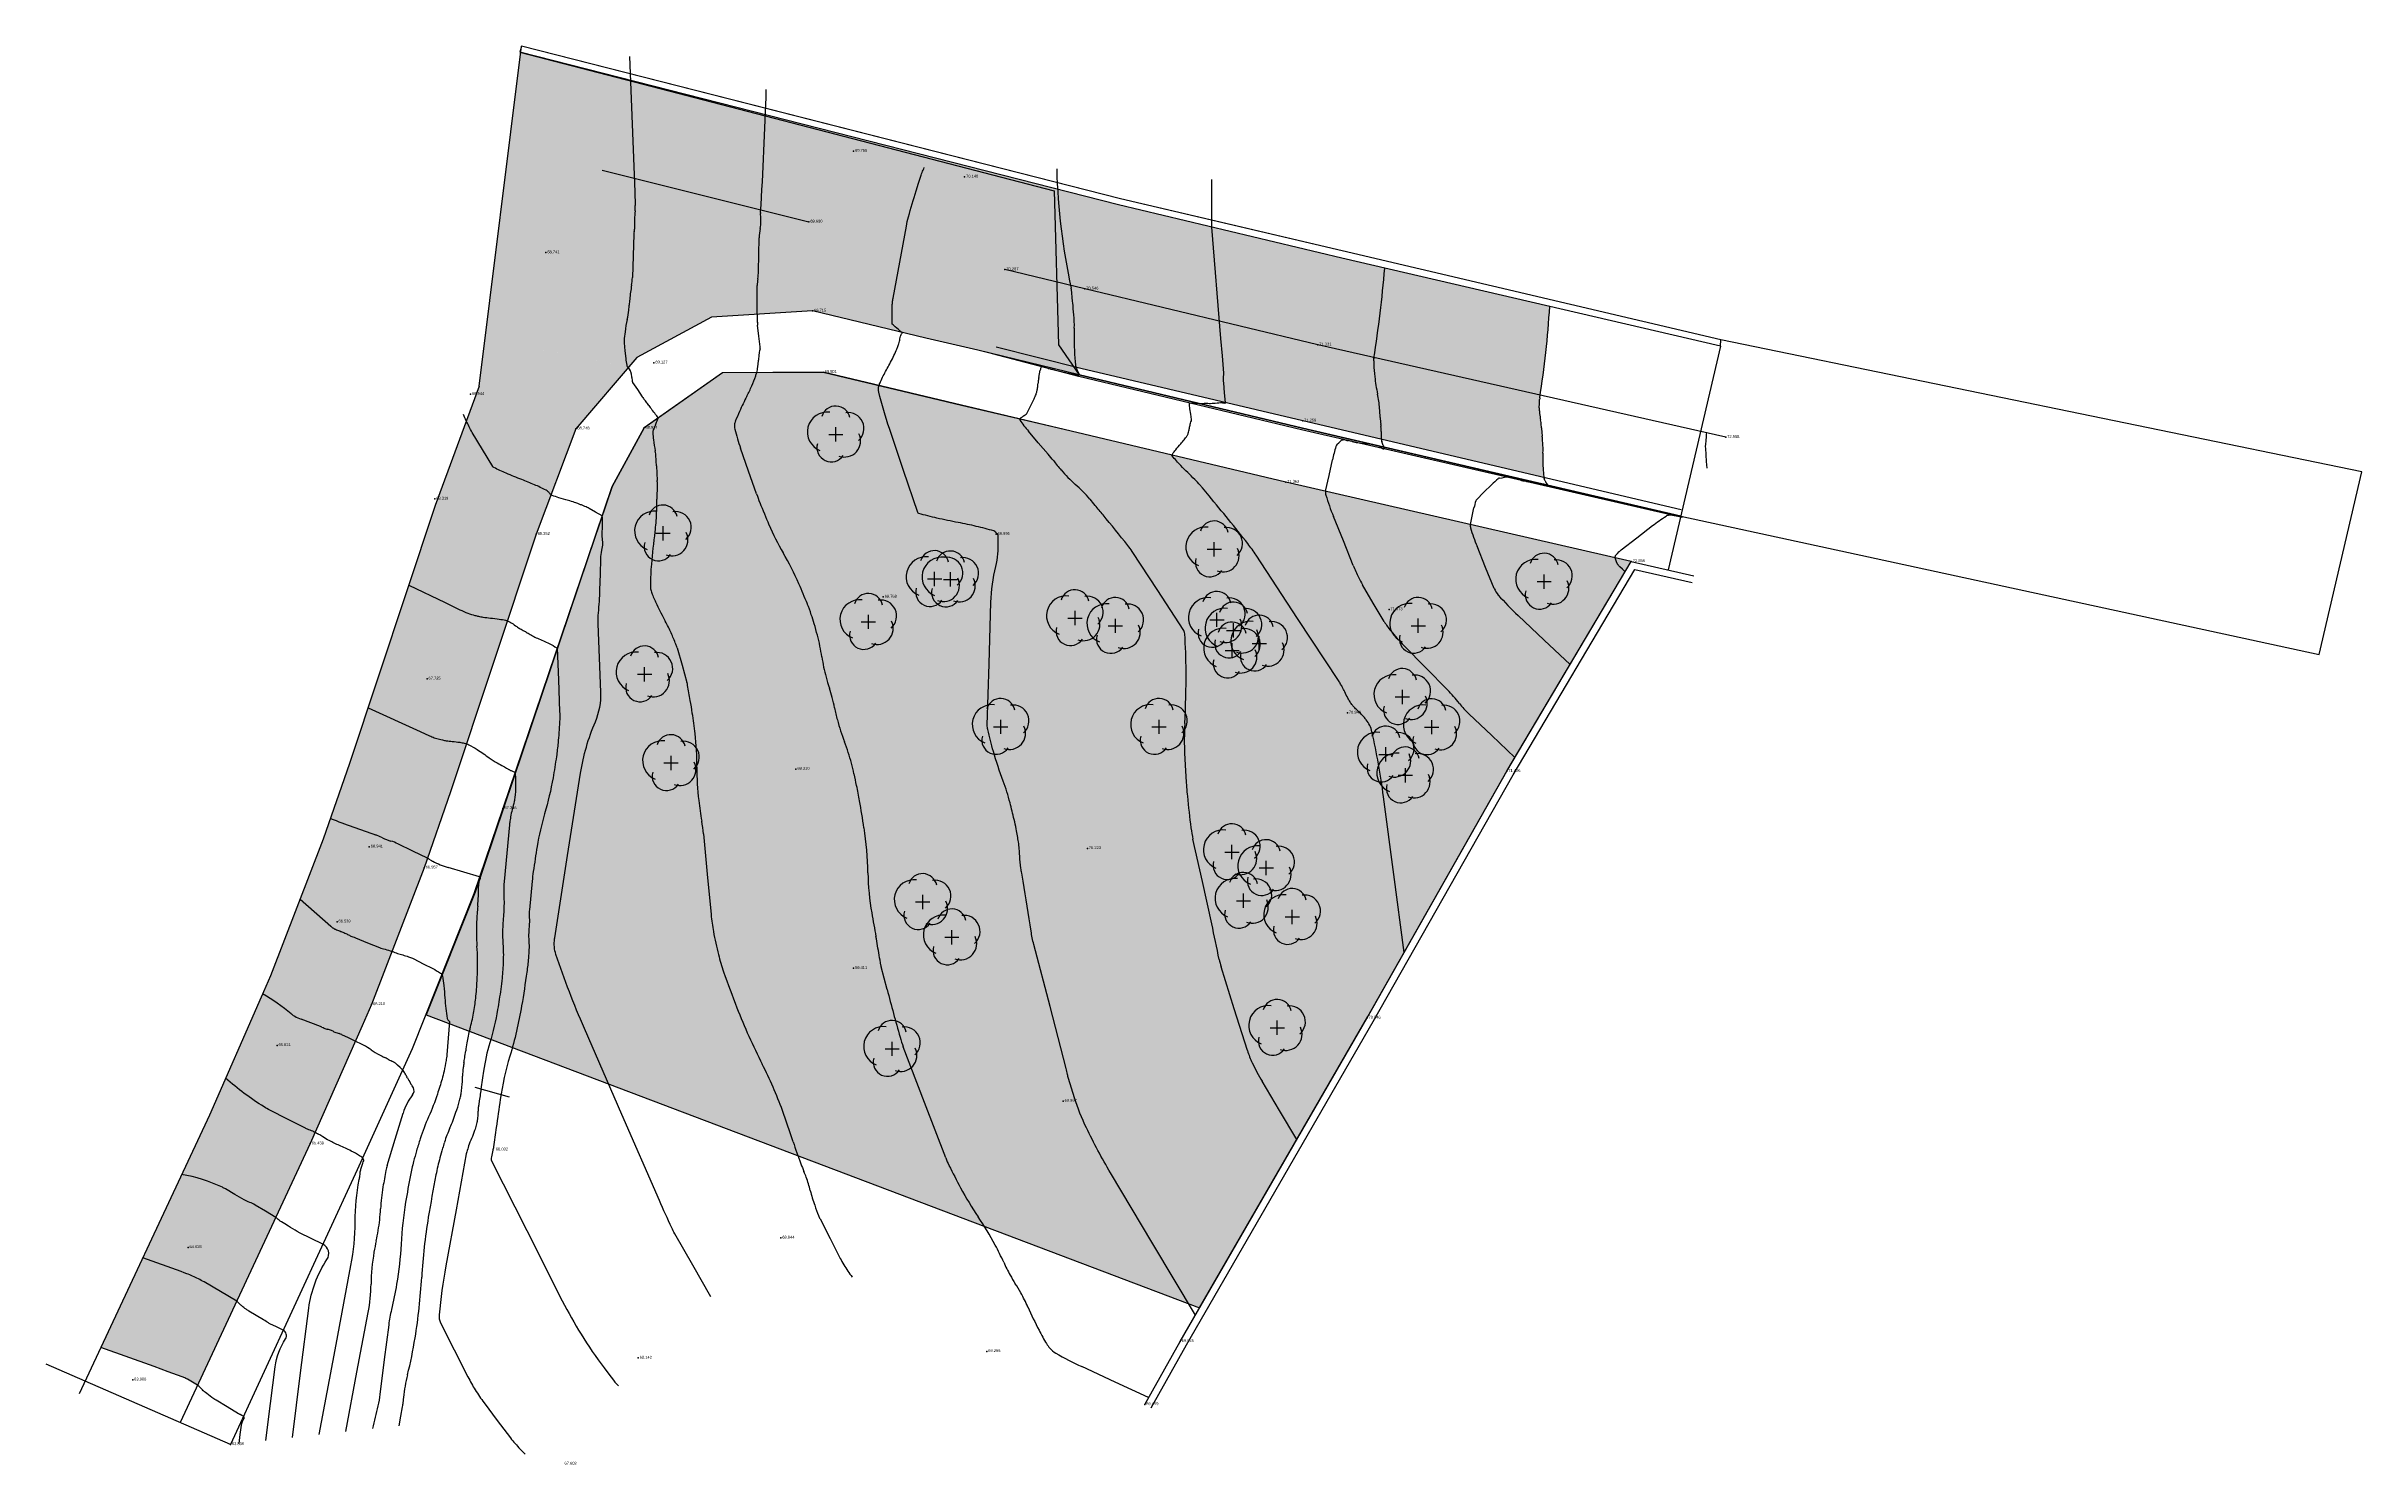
# Model space of a CAD drawing. Header units: millimetres. Extents: x -1.4 to 79.7, y -0.9 to 48.8.
import ezdxf

# ---------------------------------------------------------------- set-up
doc = ezdxf.new("R2010")
doc.units = ezdxf.units.MM
for name, color, linetype in [('1cotas_1', 253, 'Continuous'), ('1cv', 9, 'Continuous'), ('1cvd', 9, 'Continuous'), ('1puntos_1', 83, 'Continuous'), ('Acera', 141, 'Continuous'), ('Arbol', 82, 'Continuous'), ('Asfalto', 142, 'Continuous'), ('Bordillo', 21, 'Continuous'), ('Lin-blanca', 254, 'Continuous'), ('Lin-blancaSOM', 254, 'Continuous'), ('Muro', 12, 'Continuous'), ('Rigola', 131, 'Continuous'), ('Talud', 253, 'Continuous')]:
    doc.layers.add(name, color=color, linetype=linetype)
doc.styles.get("Standard").update_dxf_attribs({"font": 'arial.ttf', "height": 3})

# ---------------------------------------------------------------- blocks, each defined once
blk = doc.blocks.new('lb-cebra')
at = {"layer": 'Lin-blancaSOM', "const_width": 0.5}
for points in [[(0.25, 0), (0.25, -4.742)], [(1.25, 0), (1.25, -4.742)], [(2.25, 0), (2.25, -4.742)], [(3.25, 0), (3.25, -4.742)], [(4.25, 0), (4.25, -4.742)]]:
    blk.add_lwpolyline(points, dxfattribs=at)
blk = doc.blocks.new('Arbol')
at = {"true_color": 0x999b37}
h = blk.add_hatch(color=55, dxfattribs=at)
h.dxf.hatch_style = 1
h.paths.add_polyline_path([(0.416, 0.765, 0.539976), (-0.427, 0.767, 0.693332), (-0.659, -0.513, 0.659153), (0.222, -0.788, 0.500024), (0.863, -0.144, 0.638783)])
at = {"layer": 'Arbol', "linetype": 'Continuous'}
for p, q in [((-0.25, 0), (0.25, 0)), ((0, -0.25), (0, 0.25))]:
    blk.add_line(p, q, dxfattribs=at)
at = {"layer": 'Arbol'}
for centre, radius, start, end in [((-0.006, 0.489), 0.504, 11.26113, 163.52718), ((-0.303, 0.083), 0.695, 82.66595, 248.42717), ((0.301, -0.226), 0.568, 249.55552, 26.1047), ((0.429, 0.207), 0.558, 310.841, 98.61306), ((-0.16, -0.462), 0.502, 164.36928, 326.19169)]:
    blk.add_arc(centre, radius, start, end, dxfattribs=at)
blk = doc.blocks.new('A$C43d6e65a')
at = {"true_color": 0xf6f7cf}
h = blk.add_hatch(color=254, dxfattribs=at)
h.dxf.hatch_style = 1
h.paths.add_polyline_path([(-14.156, 27.83), (-17.839, 27.503), (-22.796, 27.08), (-26.139, 25.954), (-28.142, 23.246), (-28.563, 20.94), (-28.577, 18.277), (-28.639, 9.044), (-28.663, 5.888), (-28.938, 1.249), (0, 0), (2.396, 11.589), (4.326, 21.334), (6.152, 29.685), (-6.212, 28.519)])
at = {"color": 220}
blk.add_lwpolyline([(2.396, 11.589), (4.326, 21.334), (6.152, 29.685), (-6.212, 28.519), (-14.156, 27.83), (-17.839, 27.503), (-22.796, 27.08), (-26.139, 25.954), (-28.142, 23.246), (-28.563, 20.94), (-28.577, 18.277), (-28.639, 9.044), (-28.663, 5.888), (-28.938, 1.249), (0, 0), (2.396, 11.589)], close=True, dxfattribs=at)

msp = doc.modelspace()

# ---------------------------------------------------------------- hatches: boundary and pattern name
at = {"true_color": 0x636466}
h = msp.add_hatch(color=251, dxfattribs=at)
h.dxf.hatch_style = 1
h.paths.add_polyline_path([(18.985, 39.753, -0.006407), (19.003, 39.956, -0.018437), (19.07, 40.45, 0.034486), (19.097, 40.716), (19.123, 41.479), (19.149, 42.242, -0.038248), (19.159, 42.332, 0.042636), (19.167, 42.413), (19.17, 42.585), (19.173, 42.758, -0.022713), (19.191, 43.054, 0.036469), (19.198, 43.239), (19.179, 43.719), (19.029, 47.626), (15.191, 48.605), (13.941, 38.573), (18.919, 37.602, -0.09685), (18.899, 37.652, -0.022463), (18.865, 37.878), (18.836, 38.156), (18.807, 38.434, -0.047477), (18.806, 38.507, -0.011106), (18.84, 38.817, -0.022877), (18.916, 39.247, 0.030145), (18.97, 39.574, 0.007248)])
h.paths.add_polyline_path([(18.946, 37.564, 0.057636), (18.936, 37.579, -0.031967), (18.918, 37.602), (13.941, 38.573), (13.733, 36.909), (13.285, 35.692, 0.005343), (13.379, 35.493, 0.022463), (13.49, 35.289), (13.847, 34.694), (14.204, 34.099, 0.141493), (14.245, 34.062, 0.015961), (14.679, 33.86, 0.011116), (15.222, 33.642, -0.01352), (15.667, 33.461, -0.013561), (16.072, 33.27, -0.072747), (16.141, 33.222, -0.009656), (16.178, 33.185, 0.020936), (16.22, 33.134, 0.032823), (16.248, 33.107), (17.119, 35.421)])
h = msp.add_hatch(color=251, dxfattribs=at)
h.dxf.hatch_style = 1
h.paths.add_polyline_path([(23.573, 42.436, 0.064812), (23.596, 42.693), (23.591, 42.826), (23.586, 42.958, -0.028152), (23.587, 43.013, 0.006408), (23.757, 46.419), (19.029, 47.626), (19.179, 43.719), (19.198, 43.239, -0.036469), (19.191, 43.054, 0.022713), (19.173, 42.758), (19.17, 42.585), (19.167, 42.413, -0.042636), (19.159, 42.332, 0.038248), (19.149, 42.242), (19.123, 41.479), (19.097, 40.716, -0.034486), (19.07, 40.45, 0.018437), (19.003, 39.956, 0.006407), (18.985, 39.753, -0.007248), (18.97, 39.574, -0.030145), (18.916, 39.247, 0.022877), (18.84, 38.817, 0.011106), (18.806, 38.507, 0.047477), (18.807, 38.434), (18.836, 38.156), (18.865, 37.878, 0.022463), (18.899, 37.652, 0.129744), (18.93, 37.588, -0.0411), (18.925, 37.593, 0.012616), (18.933, 37.583, -0.037835), (18.94, 37.574, -0.002997), (18.946, 37.565), (19.251, 37.922), (21.873, 39.327), (23.469, 39.427), (23.469, 39.931), (23.469, 40.435, -0.042847), (23.49, 40.675, 0.03884), (23.515, 40.939), (23.524, 41.524), (23.534, 42.11, -0.051022)])
h = msp.add_hatch(color=251, dxfattribs=at)
h.dxf.hatch_style = 1
h.paths.add_polyline_path([(33.989, 43.809), (23.757, 46.419, -0.006429), (23.586, 43.002, 0.022463), (23.586, 42.958), (23.591, 42.826), (23.596, 42.693, -0.064812), (23.573, 42.436, 0.051022), (23.534, 42.11), (23.524, 41.524), (23.515, 40.939, -0.03884), (23.49, 40.675, 0.042847), (23.469, 40.435), (23.469, 39.931), (23.469, 39.427), (25.407, 39.548), (29.371, 38.597), (31.199, 38.169), (34.739, 37.313, 0.265316), (34.74, 37.33), (34.706, 37.414), (34.667, 37.492, -0.022463), (34.656, 37.515, -0.009306), (34.634, 37.573, -0.061646), (34.61, 37.679, -0.013115), (34.574, 38.185, -0.02054), (34.572, 38.945, 0.033096), (34.558, 39.417, 0.000563), (34.519, 39.829, 0.001158), (34.499, 40.03), (34.484, 40.168), (34.47, 40.305, 0.022463), (34.464, 40.351, -0.039197)])
h = msp.add_hatch(color=251, dxfattribs=at)
h.dxf.hatch_style = 1
h.paths.add_polyline_path([(39.394, 42.484), (36.124, 43.264), (33.989, 43.809, 0.038934), (34.459, 40.374, -0.033833), (34.47, 40.305), (34.484, 40.168), (34.499, 40.03, -0.001158), (34.519, 39.829, -0.000563), (34.558, 39.417, -0.033096), (34.572, 38.945, 0.02054), (34.574, 38.185, 0.013115), (34.61, 37.679, 0.061646), (34.634, 37.573), (34.806, 37.53), (39.868, 36.336), (39.837, 36.681), (39.807, 37.026, -0.022463), (39.801, 37.142, -0.011245), (39.807, 37.373), (39.758, 37.978), (39.709, 38.582)])
h.paths.add_polyline_path([(45.443, 41.049), (43.944, 41.398), (39.394, 42.484), (39.709, 38.582), (39.758, 37.978), (39.807, 37.373, 0.011245), (39.801, 37.142, 0.022463), (39.807, 37.026), (39.837, 36.681), (39.868, 36.336), (42.572, 35.698), (45.327, 35.05, -0.013148), (45.316, 35.182, -0.026674), (45.316, 35.33, 0.038712), (45.313, 35.469, -0.004082), (45.302, 35.582, -0.008369), (45.286, 35.818, 0.00616), (45.265, 36.139, 0.033326), (45.193, 36.636, -0.027114), (45.097, 37.245, -0.008814), (45.06, 37.677, -0.030464), (45.059, 37.803), (45.061, 37.84), (45.064, 37.884, 0.018517)])
h.paths.add_polyline_path([(51.225, 39.705), (45.443, 41.049, -0.018485), (45.065, 37.889, 0.022463), (45.063, 37.877), (45.061, 37.84), (45.059, 37.803, 0.030464), (45.06, 37.677, 0.008814), (45.097, 37.245, 0.027114), (45.193, 36.636, -0.033326), (45.265, 36.139, -0.00616), (45.286, 35.818, 0.008369), (45.302, 35.582, 0.004082), (45.312, 35.469, -0.038703), (45.316, 35.33, 0.026674), (45.316, 35.182, 0.009089), (45.323, 35.091, 0.020122), (45.328, 35.05), (51.022, 33.71, -0.029534), (51.008, 33.806, -0.009089), (50.985, 34.117, -0.026674), (50.985, 34.57, 0.033151), (50.98, 34.935, 0.005838), (50.959, 35.16, -0.007201), (50.943, 35.342, -0.004277), (50.935, 35.451, 0.004894), (50.929, 35.547, 0.033326), (50.902, 35.729, -0.027114), (50.867, 35.953, -0.010121), (50.852, 36.135), (50.861, 36.304), (50.87, 36.45, -0.028358), (50.876, 36.511, 0.023915)])
h.paths.add_polyline_path([(7.817, 10.373), (7.988, 10.764, 0.000266), (7.953, 10.781, 0.000179), (7.901, 10.807, 0.040898), (7.812, 10.843, -0.040898), (7.719, 10.879, -0.00111), (7.645, 10.916), (7.017, 11.234), (6.402, 11.545, -0.022463), (6.201, 11.659, -0.041243), (4.849, 12.667), (4.282, 11.375), (1.949, 6.375), (3.295, 5.888), (3.395, 5.852), (3.494, 5.816, -0.011245), (3.899, 5.633, -0.022463), (4.096, 5.528), (4.668, 5.189), (5.24, 4.849)])
h.paths.add_polyline_path([(4.668, 5.189), (4.096, 5.528, 0.022463), (3.899, 5.633, 0.011245), (3.494, 5.816), (3.395, 5.852), (3.295, 5.888), (1.949, 6.375), (0.484, 3.235), (2.353, 2.559), (2.842, 2.382), (3.331, 2.205, -0.011245), (3.455, 2.149, -0.022463), (3.516, 2.117), (3.691, 2.012), (3.867, 1.908), (5.24, 4.849)])
h = msp.add_hatch(color=251, dxfattribs=at)
h.dxf.hatch_style = 1
h.paths.add_polyline_path([(14.72, 28.693, 0.046629), (14.658, 28.712, 0.013365), (14.437, 28.752, 0.016714), (14.125, 28.789, -0.019987), (13.865, 28.822, -0.010096), (13.707, 28.851, -0.012552), (13.582, 28.88, -0.026532), (13.334, 28.959, -0.022463), (13.051, 29.081), (12.541, 29.328), (11.268, 29.945), (9.84, 25.646), (11.661, 24.815), (11.996, 24.663, 0.022463), (12.161, 24.596, 0.020707), (12.345, 24.54, 0.012504), (12.444, 24.517, 0.009254), (12.579, 24.491, 0.021176), (12.791, 24.465, -0.01706), (13.054, 24.434, -0.013365), (13.211, 24.405, -0.026939), (13.288, 24.385)])
h.paths.add_polyline_path([(13.288, 24.385, 0.026939), (13.211, 24.405, 0.013365), (13.054, 24.434, 0.01706), (12.791, 24.465, -0.021176), (12.579, 24.491, -0.009254), (12.444, 24.517, -0.012504), (12.345, 24.54, -0.020707), (12.161, 24.596, -0.022463), (11.996, 24.663), (11.661, 24.815), (9.84, 25.646), (9.192, 23.698), (8.524, 21.767, 0.010947), (10.097, 21.196, -0.028271), (10.141, 21.179), (10.243, 21.132), (10.345, 21.086, 0.034173), (10.641, 20.974, -0.041142), (10.886, 20.879), (11.404, 20.625), (11.922, 20.371), (12.727, 22.696)])
h.paths.add_polyline_path([(11.808, 20.042), (11.922, 20.371), (11.404, 20.625), (10.886, 20.879, 0.041142), (10.641, 20.974, -0.034173), (10.345, 21.086), (10.243, 21.132), (10.141, 21.179, 0.022463), (10.106, 21.193, -0.01101), (8.524, 21.767), (8.273, 21.044), (7.464, 18.943), (8.534, 17.996), (8.585, 17.952, 0.022464), (8.612, 17.929, 0.024872), (8.639, 17.912, 0.033629), (8.667, 17.898, 0.037548), (8.791, 17.85, -0.026794), (8.865, 17.819, 0.029989), (8.951, 17.782, -0.013796), (9.025, 17.753, -0.032545), (9.157, 17.688, 0.037452), (9.272, 17.631, 0.002319), (9.348, 17.602, -0.003357), (9.4, 17.581), (9.822, 17.412), (10.243, 17.242, 0.040011), (10.434, 17.183, -0.031221), (10.679, 17.111)])
h.paths.add_polyline_path([(10.679, 17.111, 0.031221), (10.434, 17.183, -0.040011), (10.243, 17.242), (9.822, 17.412), (9.4, 17.581, 0.003357), (9.348, 17.602, -0.002319), (9.272, 17.631, -0.037452), (9.157, 17.688, 0.032545), (9.025, 17.753, 0.013796), (8.951, 17.782, -0.029989), (8.865, 17.819, 0.026794), (8.791, 17.85, -0.026661), (8.702, 17.882, -0.01509), (8.644, 17.908, -0.046674), (8.585, 17.952), (8.534, 17.996), (7.464, 18.943), (6.428, 16.253), (6.146, 15.624, -0.03692), (7.15, 14.917), (7.164, 14.906), (7.178, 14.895, 0.051919), (7.271, 14.837, 0.022463), (7.503, 14.735), (7.84, 14.605), (8.177, 14.476, -0.016908), (8.225, 14.455, 0.010707), (8.301, 14.422, 0.033358), (8.427, 14.38, -0.032758), (8.555, 14.337, -0.009112), (8.614, 14.311, 0.00835), (8.678, 14.283, 0.021986), (8.831, 14.228, -0.036143), (8.923, 14.191), (9.158, 14.078), (9.392, 13.965), (9.628, 14.503), (9.963, 15.251)])
h.paths.add_polyline_path([(7.988, 10.764, 0.000266), (7.953, 10.781, 0.000179), (7.901, 10.807, 0.040898), (7.812, 10.843, -0.040898), (7.719, 10.879, -0.00111), (7.645, 10.916), (7.017, 11.234), (6.402, 11.545, -0.022463), (6.201, 11.659, -0.041243), (4.849, 12.667), (4.282, 11.375), (3.311, 9.293, -0.067222), (4.739, 8.844, -0.022463), (4.85, 8.786), (5.175, 8.596), (5.5, 8.406, 0.042296), (5.695, 8.313, -0.044053), (5.883, 8.223), (6.248, 8.007), (6.612, 7.791), (7.817, 10.373)])
h.paths.add_polyline_path([(7.901, 10.807, 0.040898), (7.812, 10.843, -0.040898), (7.719, 10.879, -0.00111), (7.645, 10.916), (7.017, 11.234), (6.402, 11.545, -0.022463), (6.201, 11.659, -0.041243), (4.849, 12.667), (6.093, 15.505), (6.146, 15.624, -0.03692), (7.15, 14.917), (7.164, 14.906), (7.178, 14.895, 0.051919), (7.271, 14.837, 0.022463), (7.503, 14.735), (7.84, 14.605), (8.177, 14.476, -0.016908), (8.225, 14.455, 0.010707), (8.301, 14.422, 0.033358), (8.427, 14.38, -0.032758), (8.555, 14.337, -0.009112), (8.614, 14.311, 0.00835), (8.678, 14.283, 0.021986), (8.831, 14.228, -0.036143), (8.923, 14.191), (9.158, 14.078), (9.392, 13.965), (7.988, 10.764, 0.000266), (7.953, 10.781, 0.000179)])
h.paths.add_polyline_path([(11.93, 26.605), (12.409, 26.605), (12.409, 26.758), (11.93, 26.758)], flags=24)
h.paths.add_polyline_path([(8.777, 18.095), (9.256, 18.095), (9.256, 18.248), (8.777, 18.248)], flags=24)
h.paths.add_polyline_path([(9.907, 20.721), (10.386, 20.721), (10.386, 20.874), (9.907, 20.874)], flags=24)
h.paths.add_polyline_path([(7.841, 10.321), (8.32, 10.321), (8.32, 10.474), (7.841, 10.474)], flags=9)
h.paths.add_polyline_path([(6.679, 13.763), (7.158, 13.763), (7.158, 13.916), (6.679, 13.916)], flags=24)
h.paths.add_polyline_path([(3.56, 6.688), (4.039, 6.688), (4.039, 6.841), (3.56, 6.841)], flags=9)
h.paths.add_polyline_path([(42.001, 33.503), (42.48, 33.503), (42.48, 33.656), (42.001, 33.656)], flags=9)
h.paths.add_polyline_path([(25.806, 37.351), (26.285, 37.351), (26.285, 37.504), (25.806, 37.504)], flags=9)
h.paths.add_polyline_path([(19.525, 35.393), (20.004, 35.393), (20.004, 35.546), (19.525, 35.546)], flags=9)
h.paths.add_polyline_path([(19.874, 37.68), (20.353, 37.68), (20.353, 37.833), (19.874, 37.833)], flags=9)
h.paths.add_polyline_path([(9.987, 15.199), (10.466, 15.199), (10.466, 15.352), (9.987, 15.352)], flags=25)
h.paths.add_polyline_path([(11.832, 19.99), (12.311, 19.99), (12.311, 20.143), (11.832, 20.143)], flags=9)
h.paths.add_polyline_path([(5.044, -0.218), (5.523, -0.218), (5.523, -0.065), (5.044, -0.065)], flags=9)
h.paths.add_polyline_path([(27.906, 29.475), (28.385, 29.475), (28.385, 29.628), (27.906, 29.628)], flags=9)
h.paths.add_polyline_path([(31.86, 31.674), (32.339, 31.674), (32.339, 31.827), (31.86, 31.827)], flags=9)
h.paths.add_polyline_path([(35.054, 20.667), (35.533, 20.667), (35.533, 20.82), (35.054, 20.82)], flags=9)
h.paths.add_polyline_path([(34.207, 11.815), (34.686, 11.815), (34.686, 11.968), (34.207, 11.968)], flags=9)
h.paths.add_polyline_path([(38.305, 3.393), (38.784, 3.393), (38.784, 3.546), (38.305, 3.546)], flags=9)
h.paths.add_polyline_path([(44.849, 14.725), (45.328, 14.725), (45.328, 14.878), (44.849, 14.878)], flags=9)
h.paths.add_polyline_path([(49.745, 23.369), (50.224, 23.369), (50.224, 23.522), (49.745, 23.522)], flags=9)
h.paths.add_polyline_path([(44.161, 25.411), (44.64, 25.411), (44.64, 25.564), (44.161, 25.564)], flags=9)
h.paths.add_polyline_path([(45.618, 29.037), (46.097, 29.037), (46.097, 29.19), (45.618, 29.19)], flags=9)
h = msp.add_hatch(color=251, dxfattribs=at)
h.dxf.hatch_style = 1
h.paths.add_polyline_path([(16.247, 33.106, -0.025571), (16.193, 33.166, 0.01419), (16.169, 33.194, 0.029075), (16.152, 33.211, 0.086321), (16.072, 33.27, 0.013561), (15.667, 33.461, 0.01352), (15.222, 33.642, -0.011116), (14.679, 33.86, -0.015961), (14.245, 34.062, -0.141493), (14.204, 34.099), (13.847, 34.694), (13.49, 35.289, -0.022463), (13.379, 35.493, -0.005343), (13.285, 35.692), (12.193, 32.728), (9.192, 23.698), (8.524, 21.767, 0.010947), (10.097, 21.196, -0.028271), (10.141, 21.179), (10.243, 21.132), (10.345, 21.086, 0.034173), (10.641, 20.974, -0.041142), (10.886, 20.879), (11.404, 20.625), (11.922, 20.371), (12.727, 22.696), (15.728, 31.726)])

# ---------------------------------------------------------------- linework, layer by layer
for p, q in [((13.733, 36.909, -63.474), (15.218, 48.822)), ((15.218, 48.822), (15.152, 48.615, 72.406)), ((25.705, 46.151), (15.218, 48.822)), ((15.152, 48.615, 72.406), (33.87, 43.762)), ((36.191, 43.481), (25.705, 46.151)), ((39.394, 42.484, 7.526), (39.394, 44.156, 7.526)), ((33.87, 43.762), (34.024, 38.36)), ((40.074, 42.565), (36.191, 43.481)), ((43.957, 41.649), (40.074, 42.565)), ((57.213, 38.531), (43.957, 41.649)), ((34.024, 38.36), (34.739, 37.313, 8.932)), ((57.2, 38.315, 72.406), (55.369, 30.478, 0.538)), ((57.2, 38.315, 72.406), (57.213, 38.531)), ((79.658, 33.912), (57.213, 38.531)), ((34.739, 37.313, 8.932), (42.559, 35.447, 8.932)), ((42.559, 35.447, 8.932), (49.187, 33.905, 8.932)), ((49.187, 33.905, 8.932), (55.815, 32.364, 8.932)), ((78.169, 27.517), (79.658, 33.912)), ((55.815, 32.364, 8.932), (78.169, 27.517)), ((5.02, -0.166, 0.362), (-1.428, 2.644, -233.233))]:
    msp.add_line(p, q)
at = {"layer": '1cv'}
for p, q in [((18.996, 48.465), (19.179, 43.719)), ((19.179, 43.719), (19.198, 43.239)), ((19.149, 42.242), (19.123, 41.479)), ((19.17, 42.585), (19.167, 42.413)), ((19.173, 42.758), (19.17, 42.585)), ((23.591, 42.826, 6.026), (23.586, 42.958, 6.026)), ((23.596, 42.693, 6.026), (23.591, 42.826, 6.026)), ((19.123, 41.479), (19.097, 40.716)), ((23.515, 40.939, 6.026), (23.524, 41.524, 6.026)), ((23.524, 41.524, 6.026), (23.534, 42.11, 6.026)), ((23.469, 39.931, 6.026), (23.469, 40.435, 6.026)), ((23.469, 39.427, 6.026), (23.469, 39.931, 6.026)), ((34.484, 40.168, 7.026), (34.47, 40.305, 7.026)), ((34.499, 40.03, 7.026), (34.484, 40.168, 7.026)), ((23.528, 38.669, 6.026), (23.481, 39.046, 6.026)), ((18.807, 38.434), (18.836, 38.156)), ((18.836, 38.156), (18.865, 37.878)), ((23.575, 38.292, 6.026), (23.528, 38.669, 6.026)), ((18.946, 37.565), (18.983, 37.508)), ((18.983, 37.508), (19.02, 37.451)), ((33.331, 37.217, 7.026), (33.356, 37.344, 7.026)), ((33.356, 37.344, 7.026), (33.381, 37.47, 7.026)), ((33.826, 37.501, 7.026), (34.128, 37.429, 7.026)), ((34.128, 37.429, 7.026), (34.431, 37.357, 7.026)), ((34.706, 37.414, 7.026), (34.667, 37.492, 7.026)), ((34.746, 37.336, 7.026), (34.706, 37.414, 7.026)), ((45.059, 37.803, 8.026), (45.061, 37.84, 8.026)), ((45.061, 37.84, 8.026), (45.063, 37.877, 8.026)), ((19.105, 37.045), (19.273, 36.792)), ((19.273, 36.792), (19.441, 36.539)), ((32.915, 35.96, 7.026), (33.04, 36.214, 7.026)), ((33.04, 36.214, 7.026), (33.165, 36.468, 7.026)), ((50.853, 36.157, 8.526), (50.861, 36.304, 8.526)), ((50.861, 36.304, 8.526), (50.87, 36.45, 8.526)), ((33.311, 34.93, 7.026), (32.968, 35.333, 7.026)), ((33.654, 34.528, 7.026), (33.311, 34.93, 7.026)), ((43.784, 34.877, 8.026), (43.837, 34.93, 8.026)), ((43.837, 34.93, 8.026), (43.891, 34.984, 8.026)), ((43.949, 35.033, 8.026), (43.967, 35.035, 8.026)), ((43.967, 35.035, 8.026), (43.985, 35.038, 8.026)), ((45.367, 34.906, 8.026), (45.344, 34.977, 8.026)), ((45.389, 34.835, 8.026), (45.367, 34.906, 8.026)), ((19.94, 34.125, 5.526), (19.955, 33.867, 5.526)), ((23.163, 33.94, 6.026), (22.882, 34.741, 6.026)), ((43.495, 33.785, 8.026), (43.615, 34.337, 8.026)), ((45.413, 34.798, 8.026), (45.4, 34.816, 8.026)), ((45.426, 34.78, 8.026), (45.413, 34.798, 8.026)), ((19.955, 33.867, 5.526), (19.97, 33.609, 5.526)), ((23.445, 33.139, 6.026), (23.163, 33.94, 6.026)), ((43.376, 33.234, 8.026), (43.495, 33.785, 8.026)), ((48.92, 33.195, 8.526), (49.182, 33.457, 8.526)), ((49.466, 33.694, 8.526), (49.553, 33.707, 8.526)), ((49.553, 33.707, 8.526), (49.64, 33.719, 8.526)), ((51.04, 33.645, 8.526), (51.03, 33.677, 8.526)), ((51.05, 33.612, 8.526), (51.04, 33.645, 8.526)), ((51.121, 33.501, 8.526), (51.083, 33.555, 8.526)), ((51.159, 33.447, 8.526), (51.121, 33.501, 8.526)), ((48.507, 32.359, 8.526), (48.57, 32.65, 8.526)), ((48.659, 32.934, 8.526), (48.92, 33.195, 8.526)), ((43.995, 31.491, 8.026), (43.646, 32.347, 8.026)), ((48.444, 32.069, 8.526), (48.507, 32.359, 8.526)), ((37.494, 29.754, 7.026), (36.599, 31.119, 7.026)), ((44.343, 30.634, 8.026), (43.995, 31.491, 8.026)), ((48.979, 30.562, 8.526), (48.678, 31.302, 8.526)), ((49.28, 29.821, 8.526), (48.979, 30.562, 8.526)), ((38.389, 28.39, 7.026), (37.494, 29.754, 7.026)), ((45.045, 29.313, 8.026), (44.665, 29.957, 8.026)), ((45.425, 28.669, 8.026), (45.045, 29.313, 8.026)), ((51.024, 28.017, 8.526), (50.113, 28.879, 8.526)), ((20.663, 27.749, 5.526), (20.836, 27.139, 5.526)), ((46.88, 27.05, 8.026), (46.117, 27.826, 8.026)), ((51.935, 27.156, 8.526), (51.024, 28.017, 8.526)), ((20.836, 27.139, 5.526), (21.009, 26.529, 5.526)), ((47.643, 26.274, 8.026), (46.88, 27.05, 8.026)), ((49.195, 24.669, 8.026), (48.384, 25.436, 8.026)), ((50.006, 23.903, 8.026), (49.195, 24.669, 8.026)), ((10.243, 21.132, 3.526), (10.141, 21.179, 3.526)), ((10.345, 21.086, 3.526), (10.243, 21.132, 3.526)), ((21.585, 21.226, 5.526), (21.719, 19.811, 5.526)), ((11.404, 20.625, 3.526), (10.886, 20.879, 3.526)), ((11.922, 20.371, 3.526), (11.404, 20.625, 3.526)), ((39.057, 19.557, 7.026), (38.728, 21.037, 7.026)), ((13.195, 19.884, 3.526), (12.642, 20.05, 3.526)), ((13.748, 19.718, 3.526), (13.195, 19.884, 3.526)), ((13.712, 19.27, 3.526), (13.72, 19.494, 3.526)), ((21.719, 19.811, 5.526), (21.852, 18.396, 5.526)), ((39.385, 18.077, 7.026), (39.057, 19.557, 7.026)), ((13.704, 19.046, 3.526), (13.712, 19.27, 3.526)), ((27.913, 16.172, 6.026), (27.809, 16.571, 6.026)), ((40.175, 15.1, 7.026), (39.714, 16.569, 7.026)), ((28.018, 15.774, 6.026), (27.913, 16.172, 6.026)), ((7.164, 14.906, 2.526), (7.15, 14.917, 2.526)), ((7.178, 14.895, 2.526), (7.164, 14.906, 2.526)), ((7.84, 14.605, 2.526), (7.503, 14.735, 2.526)), ((8.177, 14.476, 2.526), (7.84, 14.605, 2.526)), ((40.636, 13.632, 7.026), (40.175, 15.1, 7.026)), ((9.158, 14.078, 2.526), (8.923, 14.191, 2.526)), ((9.392, 13.965, 2.526), (9.158, 14.078, 2.526)), ((10.963, 13.043, 2.526), (10.875, 13.128, 2.526)), ((11.05, 12.959, 2.526), (10.963, 13.043, 2.526)), ((29.328, 11.818, 6.026), (28.585, 13.764, 6.026)), ((41.759, 11.539, 7.026), (41.151, 12.559, 7.026)), ((10.789, 10.526, 2.526), (11.067, 11.442, 2.526)), ((30.071, 9.873, 6.026), (29.328, 11.818, 6.026)), ((42.367, 10.52, 7.026), (41.759, 11.539, 7.026)), ((10.51, 9.61, 2.526), (10.789, 10.526, 2.526)), ((25.669, 7.737, 5.526), (26.023, 7.046, 5.526)), ((26.023, 7.046, 5.526), (26.376, 6.354, 5.526)), ((9.451, 2.368, 2.526), (9.843, 4.453, 2.526)), ((36.004, 2.017, 6.026), (34.833, 2.56, 6.026)), ((9.058, 0.283, 2.526), (9.451, 2.368, 2.526)), ((37.175, 1.473, 6.026), (36.004, 2.017, 6.026)), ((10.924, 0.49, 3.526), (10.986, 0.819, 3.526)), ((10.986, 0.819, 3.526), (11.048, 1.147, 3.526))]:
    msp.add_line(p, q, dxfattribs=at)
for points in [[(39.807, 37.373), (39.758, 37.978), (39.709, 38.582), (39.394, 42.484)], [(3.494, 5.816), (3.395, 5.852), (3.295, 5.888), (1.949, 6.375)], [(3.331, 2.205), (2.842, 2.382), (2.353, 2.559), (0.484, 3.235)]]:
    msp.add_lwpolyline(points, dxfattribs=at)
for points in [[(46.125, 17.072), (45.764, 19.801), (45.402, 22.53, 0.022463), (44.996, 24.807, 0.114215), (44.796, 25.222, 0.007212), (44.712, 25.324, 0.01542), (44.67, 25.37, 0.013297), (44.509, 25.528, -0.0185), (44.395, 25.643, -0.010214), (44.311, 25.737, -0.018698), (44.269, 25.791, -0.021252), (44.229, 25.851, -0.010211), (44.154, 25.98, -0.024447), (44.046, 26.201, 0.031042), (43.958, 26.375, 0.003617), (43.878, 26.509, 0.00874), (43.843, 26.564), (42.392, 28.777), (40.94, 30.991, 0.022463), (40.647, 31.397, 0.005221), (39.292, 33.071, 0.000888), (39.06, 33.349, 0.002664), (38.982, 33.442, 0.025856), (38.789, 33.647, -0.010635), (38.303, 34.13, -0.017878), (38.002, 34.467, -0.235422), (37.993, 34.502, -0.096464), (38.008, 34.535, -0.017879), (38.125, 34.687, -0.007817), (38.302, 34.897, 0.011877), (38.417, 35.036, 0.013814), (38.525, 35.18, 0.051957), (38.548, 35.222, 0.030364), (38.563, 35.261, 0.013812), (38.586, 35.35, 0.013753), (38.612, 35.475, -0.012631), (38.64, 35.612, -0.05511), (38.672, 35.704, 0.147819), (38.677, 35.74), (38.65, 35.932), (38.623, 36.124, -0.022463), (38.606, 36.302, -0.252968), (38.613, 36.318, -0.150487), (38.628, 36.323, -0.017969), (38.753, 36.322, -0.010121), (38.949, 36.311, 0.023878), (39.032, 36.308, 0.008655), (39.104, 36.311, -0.009139), (39.172, 36.313, -0.010797), (39.252, 36.312, 0.009164), (39.346, 36.311, 0.023897), (39.45, 36.317, -0.010142), (39.694, 36.337, -0.116723), (39.837, 36.313, 0.566488), (39.868, 36.336), (39.837, 36.681), (39.807, 37.026, -0.022463), (39.801, 37.142, -0.011245), (39.807, 37.373)], [(21.849, 5.009), (21.214, 6.114), (20.58, 7.218, -0.022463), (20.473, 7.426, -0.005041), (20.046, 8.378), (18.73, 11.395), (17.415, 14.412, -0.022463), (16.421, 17, -0.11588), (16.372, 17.542, -0.00023), (16.373, 17.55, -0.015249), (16.373, 17.55, -0.011465), (16.375, 17.557, 0.029272), (16.376, 17.564, 0.006344), (16.377, 17.569, 0.015649), (16.377, 17.571, 0.002547), (16.377, 17.572, 0.006341), (16.377, 17.572, 0.029286), (16.377, 17.574, -0.035183), (16.377, 17.575, -0.006782), (16.377, 17.575, 0.016182), (16.377, 17.576), (16.378, 17.578), (16.378, 17.58, -0.022463), (16.378, 17.58, -0.00743), (16.378, 17.582), (16.83, 20.468), (17.282, 23.354, -0.062561), (17.8, 25.154, 0.111562), (17.993, 26.195), (17.946, 27.389), (17.899, 28.583, -0.03312), (17.91, 28.969, 0.015696), (17.96, 29.78), (17.977, 30.323), (17.993, 30.867, -0.049943), (18.032, 31.164, 0.061043), (18.059, 31.408, 0.026116), (18.051, 31.521, -0.023441), (18.042, 31.647, -0.015797), (18.044, 31.827, 0.009422), (18.049, 32.128, 0.017457), (18.042, 32.353, 0.250057), (18.033, 32.368), (17.806, 32.498), (17.58, 32.628, 0.022463), (17.518, 32.66, 0.007999), (17.341, 32.738, 0.008221), (17.23, 32.783, 0.005845), (17.072, 32.842, 0.024819), (16.856, 32.907, -0.015868), (16.517, 33.003, -0.014788), (16.283, 33.086, -0.091161), (16.248, 33.107, -0.01207), (16.232, 33.122, -0.014787), (16.22, 33.134, -0.01297), (16.193, 33.166, 0.014191), (16.169, 33.194, 0.013563), (16.161, 33.202, 0.005283), (16.141, 33.222, 0.072747), (16.072, 33.27, 0.013561), (15.667, 33.461, 0.01352), (15.222, 33.642, -0.011116), (14.679, 33.86, -0.015961), (14.245, 34.062, -0.141493), (14.204, 34.099), (13.847, 34.694), (13.49, 35.289, -0.022463), (13.379, 35.493, -0.011245), (13.186, 35.915)], [(11.268, 29.945), (12.541, 29.328), (13.051, 29.081, 0.022463), (13.334, 28.959, 0.026532), (13.582, 28.88, 0.012552), (13.707, 28.851, 0.010096), (13.865, 28.822, 0.019987), (14.125, 28.789, -0.016714), (14.437, 28.752, -0.013365), (14.658, 28.712, -0.046629), (14.72, 28.693, -0.028082), (14.771, 28.669, -0.013363), (14.873, 28.609, -0.019515), (15.049, 28.489, 0.030476), (15.164, 28.415, 0.004541), (15.236, 28.375, -0.004041), (15.317, 28.331, -0.006439), (15.443, 28.257, 0.005314), (15.597, 28.168, 0.026614), (15.772, 28.081, -0.011502), (16.183, 27.891, -0.017506), (16.452, 27.747, -0.256994), (16.464, 27.728), (16.507, 26.624), (16.55, 25.52, -0.022463), (16.548, 25.148, -0.011357), (16.494, 24.414, -0.011812), (16.437, 23.94, -0.007456), (16.318, 23.193, -0.028397), (16.023, 21.934, 0.031215), (15.762, 20.787, 0.004636), (15.626, 19.909, 0.011903), (15.585, 19.565), (15.537, 19.066), (15.489, 18.568, 0.037462), (15.485, 18.367, -0.024985), (15.486, 18.066, -0.01118), (15.476, 17.916, 0.011288), (15.466, 17.767, 0.030284), (15.47, 17.471, -0.029607), (15.475, 17.168, -0.006344), (15.47, 17.078, -0.002749), (15.455, 16.87, -0.015446), (15.401, 16.383, -0.006341), (15.219, 15.205, -0.031742), (14.806, 13.44, 0.037066), (14.468, 11.923, 0.002492), (14.329, 10.938, -0.003602), (14.232, 10.257, -0.00013), (14.23, 10.247, 0.001136), (14.23, 10.246, 0.039943), (14.229, 10.236, -0.023387), (14.229, 10.225, -0.009284), (14.228, 10.219, -0.012649), (14.227, 10.215, -0.020739), (14.226, 10.209, -0.009281), (14.222, 10.198, -0.023401), (14.216, 10.181, 0.026098), (14.21, 10.165, 0.00793), (14.206, 10.152, 0.02553), (14.205, 10.148), (14.183, 10.03), (14.162, 9.912, 0.022463), (14.148, 9.809, 0.140732), (14.151, 9.792), (15.397, 7.328), (16.642, 4.865, 0.022463), (17.303, 3.692, 0.02121), (18.108, 2.516), (18.269, 2.301), (18.43, 2.087, 0.022463), (18.487, 2.017, 0.011245), (18.61, 1.887)], [(7.464, 18.943), (8.534, 17.996), (8.585, 17.952, 0.022463), (8.612, 17.929, 0.024872), (8.639, 17.912, 0.024014), (8.659, 17.901, 0.011257), (8.702, 17.882, 0.021851), (8.775, 17.855, -0.027252), (8.833, 17.833, -0.01171), (8.865, 17.819, 0.010934), (8.896, 17.804, 0.018726), (8.951, 17.782, -0.013796), (9.025, 17.753, -0.032546), (9.157, 17.688, 0.037452), (9.272, 17.631, 0.002319), (9.348, 17.602, -0.003357), (9.4, 17.581), (9.822, 17.412), (10.243, 17.242, 0.040011), (10.434, 17.183, -0.031221), (10.679, 17.111, -0.011766), (10.777, 17.073, 0.012725), (10.867, 17.038, 0.027854), (11.054, 16.983, -0.02613), (11.254, 16.924, -0.00833), (11.4, 16.871, -0.027678), (11.442, 16.852), (11.774, 16.679), (12.106, 16.506, -0.022463), (12.374, 16.35, -0.103902), (12.422, 16.303, -0.103458), (12.444, 16.25, -0.017086), (12.492, 15.909, -0.008446), (12.53, 15.479, 0.009868), (12.564, 15.111, 0.01566), (12.615, 14.758, 0.123462), (12.633, 14.716, 0.006155), (12.643, 14.704, 0.015659), (12.647, 14.7, 0.009981), (12.66, 14.686, -0.008734), (12.676, 14.67, -0.016901), (12.689, 14.656, -0.194309), (12.689, 14.654), (12.644, 14.071), (12.599, 13.489, -0.022463), (12.573, 13.282, -0.012398), (12.501, 12.911, -0.016517), (12.43, 12.635, -0.008548), (12.268, 12.109, -0.025465), (11.96, 11.31, 0.026683), (11.668, 10.547, 0.007325), (11.538, 10.124, 0.008252), (11.434, 9.744, 0.014278), (11.326, 9.266, 0.007322), (11.157, 8.325, 0.027981), (10.997, 6.852, -0.029332), (10.842, 5.447, -0.015951), (10.661, 4.559, 0.026676), (10.564, 4.026), (10.41, 2.808), (10.255, 1.589, -0.022463), (10.185, 1.184, -0.011245), (9.991, 0.387)], [(8.125, 0.179), (8.683, 3.143), (9.241, 6.106, 0.045464), (9.387, 7.628, -0.046505), (9.532, 9.116, -0.002904), (9.546, 9.185, 0.009903), (9.55, 9.205, 0.026651), (9.559, 9.295, -0.026098), (9.569, 9.386, -0.00793), (9.582, 9.454, -0.02553), (9.587, 9.475), (9.62, 9.583), (9.653, 9.692, -0.092968), (9.692, 9.767, 0.287063), (9.695, 9.797, 0.057241), (9.69, 9.804, -0.041499), (9.683, 9.815, -0.009245), (9.671, 9.838, 0.014866), (9.662, 9.853, 0.011811), (9.653, 9.868, 0.054481), (9.651, 9.871), (9.64, 9.881), (9.63, 9.891, 0.022465), (9.629, 9.891, 0.001311), (9.619, 9.9, 0.036365), (9.543, 9.951, 0.009904), (9.251, 10.114, 0.024021), (8.835, 10.31, -0.028071), (8.481, 10.48, -0.015225), (8.255, 10.614, 0.024371), (8.112, 10.695, 0.003947), (8.091, 10.706, -0.008551), (8.081, 10.711, -0.032877), (8.048, 10.731, 0.038548), (8.02, 10.748, 0.000187), (8.009, 10.753, 0.000101), (7.988, 10.764, 0.000266), (7.953, 10.781, 0.000179), (7.901, 10.807, 0.041617), (7.81, 10.843, -0.040204), (7.719, 10.879, -0.000884), (7.66, 10.908, -0.001847), (7.631, 10.923), (7.017, 11.234), (6.402, 11.545, -0.022463), (6.201, 11.659, -0.041243), (4.849, 12.667)], [(6.259, -0.028), (6.423, 1.265), (6.587, 2.558, -0.115768), (6.949, 3.531, 0.452967), (6.867, 3.835), (6.634, 3.95), (6.401, 4.064, -0.028349), (6.354, 4.091, 0.007422), (6.179, 4.199), (5.921, 4.354), (5.663, 4.509, -0.022463), (5.568, 4.571, -0.013454), (5.419, 4.687, -0.00252), (5.387, 4.714, -0.00578), (5.373, 4.725, -0.028021), (5.333, 4.764, 0.023622), (5.286, 4.81, 0.010172), (5.25, 4.842, 0.039647), (5.24, 4.849), (4.668, 5.189), (4.096, 5.528, 0.022463), (3.899, 5.633, 0.011245), (3.494, 5.816)], [(5.326, -0.132), (5.367, 0.187), (5.407, 0.507, -0.115768), (5.497, 0.747, 0.452967), (5.476, 0.822), (5.419, 0.851), (5.361, 0.879, -0.04495), (5.334, 0.896, 0.003079), (5.306, 0.912), (4.911, 1.149), (4.516, 1.387, -0.022463), (4.371, 1.482, -0.013454), (4.142, 1.659, -0.00252), (4.092, 1.7, -0.00578), (4.071, 1.718, -0.028021), (4.01, 1.778, 0.023623), (3.939, 1.849, 0.010172), (3.883, 1.897, 0.039647), (3.867, 1.908), (3.691, 2.012), (3.516, 2.117, 0.022463), (3.455, 2.149, 0.011245), (3.331, 2.205)]]:
    msp.add_lwpolyline(points, format="xyb", dxfattribs=at)
for centre, radius, start, end in [((-109.191, 51.338, 6.026), 133.039, 356.40745, 358.26322), ((56.247, 45.104, 7.026), 22.296, 181.48029, 192.30861), ((22.442, 42.704), 3.269, 173.85423, 179.05888), ((17.928, 43.19), 1.27, 353.85423, 2.20863), ((24.079, 42.977, 6.026), 0.493, 177.06126, 182.20863), ((19.744, 42.221), 0.596, 169.29328, 178.05488), ((18.688, 42.421), 0.48, 349.29328, 359.05888), ((25.146, 42.083, 6.026), 1.613, 167.37552, 179.05888), ((22.594, 42.655, 6.026), 1.003, 347.37552, 2.20863), ((17.162, 40.781), 1.937, 350.15448, 358.05488), ((24.875, 40.435, 6.026), 1.405, 170.16181, 179.97572), ((21.806, 40.967, 6.026), 1.709, 350.16181, 359.05888), ((2.529, 44.588, 8.026), 43.06, 351.05055, 355.28659), ((12.794, 40.203), 6.208, 354.1868, 355.84786), ((26.909, 39.178), 7.944, 174.37945, 175.84786), ((25.735, 39.294), 6.765, 170.15448, 174.37945), ((33.958, 40.253, 7.026), 0.515, 5.82931, 10.97668), ((-8.804, 35.609, 7.026), 43.528, 5.564, 5.82931), ((-148.517, 21.999, 7.026), 183.902, 5.43492, 5.564), ((23.573, 38.196), 4.774, 167.28006, 172.52222), ((16.233, 39.853), 2.751, 347.28006, 354.1868), ((31.658, 39.423, 6.026), 8.19, 179.97572, 181.9132), ((24.634, 39.189, 6.026), 1.161, 181.9132, 187.06057), ((31.006, 39.079, 7.026), 3.569, 357.8526, 5.43492), ((43.818, 38.599, 7.026), 9.253, 177.8526, 182.55937), ((17.687, 41.745, 8.526), 33.599, 351.01704, 356.51879), ((19.19, 38.474), 0.385, 175.06751, 185.94029), ((25.791, 37.905), 7.011, 172.52222, 175.06751), ((24.414, 37.959, 6.026), 0.886, 162.62569, 172.96401), ((23.415, 38.272, 6.026), 0.161, 342.62569, 7.06057), ((44.245, 38.618, 7.026), 9.68, 182.55937, 185.56494), ((21.395, 38.141), 2.544, 185.94029, 191.08766), ((19.035, 37.678), 0.139, 191.08766, 213.21494), ((19.453, 37.952), 0.639, 213.21494, 214.05098), ((18.957, 37.617), 0.0395, 214.05098, 217.41354), ((19.109, 37.733), 0.231, 217.41354, 220.3047), ((18.876, 37.531), 0.0771, 34.52561, 43.19263), ((18.14, 37.024), 0.971, 34.05193, 34.52561), ((18.781, 37.457), 0.197, 33.00098, 34.05193), ((18.644, 37.207), 0.449, 27.85361, 33.00098), ((18.855, 37.319), 0.21, 20.32297, 27.85361), ((18.922, 37.343), 0.138, 11.20813, 20.32297), ((17.837, 37.128), 1.245, 8.1758, 11.20813), ((17.67, 37.104), 1.413, 4.78443, 8.1758), ((22.48, 37.624, 6.026), 1, 339.25533, 346.56402), ((21.818, 37.782, 6.026), 1.681, 346.56402, 349.8971), ((20.577, 38.004, 6.026), 2.942, 349.8971, 352.41626), ((20.686, 37.989, 6.026), 2.832, 352.41626, 356.70165), ((27.23, 37.612, 6.026), 3.723, 172.96401, 176.70165), ((34.669, 37.214, 7.026), 1.313, 163.61307, 168.76044), ((33.424, 37.58, 7.026), 0.0153, 114.4476, 163.61307), ((33.425, 37.577, 7.026), 0.0188, 79.52289, 114.4476), ((33.19, 36.307, 7.026), 1.311, 75.40832, 79.52291), ((32.599, 34.035, 7.026), 3.659, 73.116, 75.40832), ((33.862, 38.195, 7.026), 0.689, 253.11601, 258.39939), ((33.977, 38.759, 7.026), 1.265, 258.39939, 261.33546), ((33.714, 37.029, 7.026), 0.485, 76.59255, 81.33547), ((35.193, 40.556, 7.026), 3.289, 256.59255, 261.73992), ((35.05, 37.722, 7.026), 0.441, 185.56494, 199.67521), ((36.204, 38.135, 7.026), 1.667, 199.67521, 201.80783), ((34.922, 37.622, 7.026), 0.286, 201.80782, 206.9552), ((34.723, 37.318, 7.026), 0.0167, 261.73992, 339.80221), ((34.484, 37.406, 7.026), 0.272, 339.80221, 340.84626), ((34.496, 37.384, 7.026), 0.254, 344.9532, 346.35563), ((34.724, 37.322, 7.026), 0.0176, 340.84632, 344.9532), ((34.934, 37.278, 7.026), 0.196, 164.74773, 166.5611), ((34.759, 37.326, 7.026), 0.0157, 147.11848, 164.74773), ((34.745, 37.335, 7.026), 0.00148, 327.1185, 26.95517), ((46.09, 37.746, 8.026), 1.032, 176.85044, 183.83022), ((57.339, 38.499, 8.026), 12.306, 183.83022, 185.85024), ((45.201, 37.869, 8.026), 0.138, 171.70307, 176.85044), ((20.78, 37.365), 1.708, 184.78443, 187.86976), ((20.39, 37.311), 1.314, 187.86976, 191.20719), ((19.13, 37.061), 0.0296, 191.20719, 213.57102), ((20.142, 37.004), 0.841, 213.57102, 222.97741), ((34.35, 30.798, 6.026), 12.635, 152.87011, 155.53675), ((17.752, 39.303, 6.026), 6.015, 332.87011, 336.73548), ((15.555, 40.247, 6.026), 8.406, 336.73548, 339.25533), ((31.449, 37.31, 7.026), 1.911, 333.8597, 339.00707), ((32.466, 36.92, 7.026), 0.821, 339.00707, 346.86246), ((32.296, 36.959, 7.026), 0.996, 346.86246, 350.01208), ((31.791, 37.048, 7.026), 1.509, 350.01208, 352.57101), ((31.782, 37.049, 7.026), 1.519, 352.57101, 357.91329), ((34.102, 36.965, 7.026), 0.804, 170.56712, 177.91329), ((41.955, 35.66, 7.026), 8.764, 170.01302, 170.56712), ((35.013, 36.883, 7.026), 1.715, 168.76044, 170.01302), ((50.756, 37.825, 8.026), 5.689, 185.85024, 192.06282), ((41.507, 35.848, 8.026), 3.769, 4.42787, 12.06282), ((51.415, 36.42, 8.526), 0.546, 171.70307, 176.85044), ((18.629, 35.594), 1.227, 35.19464, 42.97741), ((18.548, 35.537), 1.326, 31.81974, 35.19464), ((20.801, 36.935), 1.325, 211.81902, 215.19536), ((20.773, 36.915), 1.291, 215.19536, 219.93254), ((16.098, 33.002), 4.805, 37.47716, 39.93254), ((16.17, 37.283), 4.114, 335.10029, 337.05085), ((18.327, 34.711), 1.997, 33.50813, 37.47716), ((18.564, 36.27), 1.514, 337.05085, 341.01998), ((19.961, 35.793), 0.0366, 3.87202, 33.50813), ((19.952, 35.792), 0.0463, 341.01998, 3.87202), ((23.216, 35.485, 6.026), 0.549, 159.25627, 171.42967), ((28.186, 33.602, 6.026), 5.864, 155.53675, 159.25627), ((32.684, 35.746, 7.026), 0.0288, 137.85326, 215.27317), ((37.227, 38.959, 7.026), 5.593, 215.27317, 220.42054), ((32.81, 35.632, 7.026), 0.199, 129.96442, 137.85326), ((33.151, 35.224, 7.026), 0.731, 125.84864, 129.9644), ((34.599, 33.22, 7.026), 3.203, 124.16942, 125.84864), ((31.915, 37.175, 7.026), 1.577, 304.16935, 306.56288), ((32.151, 36.857, 7.026), 1.181, 306.56288, 309.96346), ((32.894, 35.971, 7.026), 0.0243, 309.96347, 333.8597), ((32.247, 35.131, 8.026), 13.057, 3.01608, 4.42787), ((52.351, 36.19, 8.026), 7.075, 183.01608, 184.93405), ((51.232, 36.137, 8.526), 0.379, 176.85044, 183.83022), ((55.361, 36.413, 8.526), 4.518, 183.83022, 185.85024), ((52.945, 36.165, 8.526), 2.088, 185.85024, 192.06282), ((49.549, 35.44, 8.526), 1.383, 4.42787, 12.06282), ((20.005, 35.296), 0.191, 167.37643, 183.3167), ((24.145, 35.536, 5.526), 4.338, 183.3167, 186.65091), ((20.191, 35.255), 0.382, 161.01904, 167.37643), ((21.141, 34.928), 1.386, 157.68449, 161.01904), ((25.246, 35.665, 5.526), 5.446, 186.65091, 190.77833), ((22.027, 34.564), 2.344, 155.10029, 157.68449), ((23.069, 35.507, 6.026), 0.401, 171.42967, 194.21388), ((30.203, 37.314, 6.026), 7.759, 194.21388, 199.36125), ((43.917, 34.744, 8.026), 0.188, 134.98146, 162.62893), ((44.408, 34.467, 8.026), 0.731, 129.83409, 134.98146), ((43.952, 35.013, 8.026), 0.0199, 98.24042, 129.83408), ((43.997, 34.955, 8.026), 0.0834, 93.09306, 98.24042), ((44.002, 34.87, 8.026), 0.168, 89.47141, 93.09304), ((44.003, 34.966, 8.026), 0.0731, 80.91129, 89.47141), ((43.896, 34.302, 8.026), 0.745, 78.23282, 80.91127), ((43.925, 34.439, 8.026), 0.606, 73.35724, 78.23282), ((44.203, 35.368, 8.026), 0.365, 253.35726, 259.64335), ((44.224, 35.484, 8.026), 0.482, 259.64335, 261.6529), ((43.95, 33.619, 8.026), 1.403, 80.47507, 81.65298), ((43.944, 33.585, 8.026), 1.437, 75.5177, 80.47507), ((45.157, 38.279, 8.026), 3.41, 255.5177, 258.7352), ((44.941, 37.193, 8.026), 2.303, 258.7352, 264.11836), ((43.832, 26.428, 8.026), 8.518, 81.31989, 84.11836), ((52.223, 36.179, 8.026), 6.947, 184.93405, 185.5952), ((42.265, 35.204, 8.026), 3.059, 4.59877, 5.5952), ((44.419, 35.377, 8.026), 0.898, 357.004, 4.59877), ((46.7, 35.258, 8.026), 1.386, 177.004, 183.11575), ((47.837, 35.32, 8.026), 2.525, 183.11575, 185.1987), ((45.836, 35.138, 8.026), 0.515, 185.1987, 189.80963), ((46.321, 35.221, 8.026), 1.008, 189.80963, 192.56877), ((45.62, 35.065, 8.026), 0.29, 192.56877, 197.71614), ((46.059, 35.17, 8.526), 4.884, 3.30621, 4.42787), ((57.321, 35.82, 8.526), 6.396, 183.30621, 184.28636), ((57.281, 35.817, 8.526), 6.356, 184.28636, 185.93662), ((41.339, 34.159, 8.526), 9.671, 4.59877, 5.93662), ((48.235, 34.714, 8.526), 2.753, 357.004, 4.59877), ((18.243, 34.332, 5.526), 1.683, 3.34913, 10.77833), ((-350.331, 12.763, 5.526), 370.887, 3.31764, 3.34913), ((-71.39, 28.933, 5.526), 91.478, 3.25423, 3.31764), ((21.4, 24.091, 7.026), 16.096, 39.38044, 40.42054), ((60.323, 56.041, 7.026), 34.261, 219.38046, 220.09336), ((48.827, 33.208, 8.026), 5.333, 162.62893, 167.7763), ((45.052, 34.421, 8.026), 0.433, 44.65006, 81.31989), ((45.39, 34.755, 8.026), 0.0431, 224.65006, 35.10473), ((45.419, 34.845, 8.026), 0.0308, 197.71615, 209.95737), ((45.542, 34.916, 8.026), 0.173, 209.95736, 215.10473), ((55.228, 34.348, 8.526), 4.25, 177.004, 183.11575), ((59.566, 34.584, 8.526), 8.594, 183.11575, 185.1987), ((39.844, 32.761, 5.526), 19.891, 178.3036, 179.43048), ((30.287, 33.044, 5.526), 10.33, 177.10021, 178.3036), ((19.575, 33.586, 5.526), 0.395, 357.10021, 3.25423), ((37.602, 36.913, 7.026), 4.56, 220.09336, 228.96507), ((31.387, 29.772, 7.026), 4.906, 40.41315, 48.96508), ((51.7, 30.936, 8.526), 3.563, 129.83409, 134.98146), ((49.48, 33.598, 8.526), 0.097, 98.24042, 129.83409), ((49.699, 33.317, 8.526), 0.407, 93.09305, 98.24042), ((49.721, 32.903, 8.526), 0.821, 89.4714, 93.09305), ((49.725, 33.368, 8.526), 0.356, 80.91127, 89.4714), ((49.208, 30.132, 8.526), 3.633, 78.23282, 80.91127), ((49.346, 30.797, 8.526), 2.954, 73.35725, 78.23282), ((50.701, 35.33, 8.526), 1.778, 253.35725, 259.64335), ((50.828, 36.023, 8.526), 2.482, 259.64335, 262.5437), ((50.312, 32.081, 8.526), 1.494, 78.80467, 82.5437), ((50.308, 32.058, 8.526), 1.517, 76.16829, 78.80467), ((51.053, 35.085, 8.526), 1.601, 256.16829, 258.7352), ((50.942, 34.528, 8.526), 1.032, 258.7352, 264.11836), ((50.445, 29.704, 8.526), 3.817, 81.31989, 84.11836), ((51.82, 33.879, 8.526), 0.815, 185.1987, 191.96531), ((50.992, 33.286, 8.526), 0.194, 44.65006, 81.31989), ((53.858, 34.311, 8.526), 2.899, 191.96531, 192.56877), ((51.068, 33.689, 8.526), 0.0399, 192.56877, 197.71614), ((51.138, 33.64, 8.526), 0.0923, 197.71614, 209.95736), ((51.509, 33.854, 8.526), 0.52, 209.95736, 215.10473), ((51.144, 33.436, 8.526), 0.0193, 224.65006, 35.10473), ((14.574, 32.59, 5.526), 5.373, 351.60394, 358.5558), ((-13.06, 33.287, 5.526), 33.015, 358.5558, 359.43048), ((30.237, 35.525, 6.026), 7.199, 199.36125, 201.97411), ((66.747, 50.257, 6.026), 46.569, 201.97411, 203.00133), ((14.623, 15.498, 7.026), 26.925, 39.80249, 40.41315), ((-11.281, -6.087, 7.026), 60.643, 39.39559, 39.80249), ((43.649, 33.174, 8.026), 0.28, 167.7763, 196.97191), ((51.809, 35.665, 8.026), 8.811, 196.97191, 202.11928), ((51.314, 32.055, 8.526), 2.808, 162.62893, 167.7763), ((48.729, 32.864, 8.526), 0.0992, 134.98146, 162.62893), ((36.196, 29.399, 5.526), 16.484, 171.60394, 175.57119), ((31.978, 35.498, 6.026), 8.797, 203.00133, 210.18641), ((-25.58, -17.83, 7.026), 79.146, 38.40239, 39.39559), ((48.681, 32.018, 8.526), 0.242, 167.7763, 196.97191), ((55.737, 34.172, 8.526), 7.62, 196.97191, 202.11928), ((15.006, 25.625, 6.026), 10.838, 23.71394, 30.1864), ((34.133, 29.502, 7.026), 2.949, 33.25502, 38.40239), ((32.084, 29.717, 5.526), 12.36, 175.57119, 178.9371), ((51.699, 33.624, 8.026), 7.941, 202.11928, 205.41885), ((47.475, 31.617, 8.026), 3.264, 205.41885, 210.56622), ((20.42, 29.933, 5.526), 0.693, 178.9371, 193.18509), ((20.725, 30.005, 5.526), 1.007, 193.18509, 201.97317), ((26.148, 32.193, 5.526), 6.854, 201.97317, 205.33875), ((29.641, 33.847, 5.526), 10.72, 205.33875, 208.83818), ((1.953, 19.891, 6.026), 25.095, 21.97317, 23.71394), ((18.833, 26.703, 6.026), 6.891, 18.65099, 21.97317), ((50.014, 30.119, 8.526), 0.792, 202.11928, 221.46497), ((57.73, 36.938, 8.526), 11.089, 221.46497, 226.61234), ((15.63, 26.132, 5.526), 5.275, 23.84868, 28.83818), ((16.849, 26.033, 6.026), 8.986, 16.50681, 18.65099), ((12.405, 24.716, 6.026), 13.621, 14.76529, 16.50681), ((38.124, 28.216, 7.026), 0.317, 3.82419, 33.25502), ((47.683, 30.002, 8.026), 2.622, 210.56622, 219.38255), ((8.517, 22.988, 5.526), 13.052, 21.97411, 23.84868), ((19.497, 27.418, 5.526), 1.212, 15.8211, 21.97411), ((18.804, 26.402, 6.026), 7.004, 8.39725, 14.76529), ((17.572, 26.842, 7.026), 20.915, 0.23932, 3.82419), ((51.593, 33.212, 8.026), 7.681, 219.38255, 224.52992), ((31.704, 28.307, 6.026), 6.037, 188.39725, 195.25691), ((6.47, 26.796, 7.026), 32.017, 356.94372, 0.23932), ((19.922, 26.221, 5.526), 1.13, 10.67373, 15.8211), ((-9.739, 20.631, 5.526), 31.312, 9.69637, 10.67373), ((34.121, 28.966, 6.026), 8.542, 195.25691, 197.93875), ((19.785, 24.325, 6.026), 6.527, 14.87064, 17.93875), ((19.799, 24.328, 6.026), 6.512, 11.64439, 14.87064), ((43.976, 22.666, 8.026), 5.145, 37.49279, 44.52992), ((6.12, 23.341, 5.526), 15.223, 8.00727, 9.69637), ((-18.33, 19.901, 5.526), 39.915, 6.96415, 8.00727), ((35.083, 27.478, 6.026), 9.093, 191.64438, 194.37471), ((32.522, 26.822, 6.026), 6.449, 194.37471, 201.52226), ((50.491, 27.664, 8.026), 3.066, 217.4928, 226.61234), ((12.396, 23.654, 5.526), 8.96, 359.42766, 6.96415), ((20.643, 22.137, 6.026), 6.32, 14.30205, 21.52224), ((49.561, 24.495, 7.026), 11.136, 176.94372, 182.53315), ((30.285, 23.476, 5.526), 8.93, 179.42766, 186.97708), ((8.732, 19.101, 6.026), 18.612, 13.12227, 14.30205), ((74.993, 25.62, 7.026), 36.592, 182.53315, 183.82514), ((5.525, 18.353, 6.026), 21.906, 12.03478, 13.12227), ((11.865, 19.705, 6.026), 15.423, 9.99267, 12.03478), ((60.233, 24.633, 7.026), 21.799, 183.82514, 185.49906), ((36.822, 24.276, 5.526), 15.516, 186.97708, 189.64835), ((-18.401, 14.372, 6.026), 46.154, 8.81225, 9.99267), ((72.71, 25.834, 7.026), 34.334, 185.49906, 187.36202), ((22.359, 57.416, 3.526), 38.24, 248.78876, 251.31198), ((9.968, 20.798, 3.526), 0.418, 65.49226, 70.63964), ((11.305, 23.191, 3.526), 2.314, 245.49226, 253.32104), ((15.514, 20.653, 5.526), 6.098, 5.38691, 9.64835), ((15.53, 19.632, 6.026), 11.818, 1.1038, 8.81225), ((43.122, 22.011, 7.026), 4.5, 187.36202, 192.50939), ((10.182, 19.443, 3.526), 1.598, 63.89735, 73.32105), ((11.617, 19.748, 3.526), 0.694, 62.5651, 63.89735), ((10.28, 17.172, 3.526), 3.596, 61.98026, 62.56532), ((11.801, 20.032, 3.526), 0.356, 54.17052, 61.98026), ((12.299, 20.721, 3.526), 0.494, 234.17055, 240.80619), ((12.225, 20.588, 3.526), 0.341, 240.80619, 242.56633), ((14.629, 25.219, 3.526), 5.559, 242.56616, 243.00216), ((13.579, 23.159, 3.526), 3.247, 243.00216, 248.12803), ((13.569, 23.134, 3.526), 3.22, 248.12803, 253.2754), ((14.102, 19.481, 3.526), 0.382, 150.73028, 177.9489), ((13.738, 19.685, 3.526), 0.0347, 330.73028, 73.2754), ((36.679, 20.04, 6.026), 9.335, 181.1038, 189.77898), ((29.381, 17.292, 3.526), 15.762, 174.89436, 176.87198), ((7.101, 19.282, 3.526), 6.608, 354.89436, 357.9489), ((19.996, 17.804, 3.526), 6.363, 176.87198, 184.57906), ((28.497, 19.023, 5.526), 6.674, 185.38691, 190.53428), ((124.632, 35.199, 6.026), 98.584, 189.77898, 190.26659), ((-15.916, 5.807, 7.026), 56.646, 11.21678, 12.50939), ((6.037, 16.686, 3.526), 7.641, 357.54698, 4.57906), ((34.411, 20.123, 5.526), 12.69, 190.53428, 194.26664), ((-32.336, 6.767, 6.026), 60.938, 9.64639, 10.2666), ((-9.003, 17.331, 3.526), 22.695, 356.09385, 357.54698), ((29.357, 18.838, 5.526), 7.475, 194.26664, 199.08549), ((54.428, 27.512, 5.526), 34.004, 199.08549, 201.34432), ((3.064, 12.784, 6.026), 25.03, 8.81733, 9.64639), ((28.292, 16.697, 6.026), 0.499, 188.81733, 194.69127), ((42.052, 17.303, 7.026), 2.451, 191.21678, 197.43438), ((1.87, 8.483, 2.526), 8.324, 50.62474, 59.0824), ((4.189, 16.543, 3.526), 9.482, 351.92402, 353.4778), ((6.652, 16.262, 3.526), 7.003, 353.4778, 356.09385), ((117.787, 39.309, 6.026), 92.803, 194.69127, 195.75921), ((7.505, 15.312, 2.526), 0.53, 231.92181, 243.81012), ((8.515, 17.367, 2.526), 2.819, 243.81012, 248.95749), ((9.079, 15.688, 3.526), 4.519, 343.20003, 350.47018), ((2.854, 16.733, 3.526), 10.831, 350.47018, 351.92402), ((43.18, 23.116, 5.526), 21.927, 201.34432, 207.01148), ((7.9, 13.756, 2.526), 0.771, 65.08283, 68.95749), ((9.035, 16.198, 2.526), 1.922, 245.08283, 247.53657), ((8.682, 15.346, 2.526), 0.999, 247.53657, 255.17885), ((8.162, 13.378, 2.526), 1.036, 67.67401, 75.17885), ((7.886, 12.707, 2.526), 1.761, 65.58567, 67.67401), ((9.481, 16.221, 2.526), 2.098, 245.58567, 247.49925), ((9.385, 15.99, 2.526), 1.847, 247.49925, 252.53735), ((8.626, 13.575, 2.526), 0.685, 64.25758, 72.53735), ((6.06, 7.055, 2.526), 7.671, 63.48632, 64.25758), ((-6.5, -18.122, 2.526), 35.808, 63.12934, 63.48632), ((8.737, 11.951, 2.526), 2.095, 54.75095, 63.12934), ((45.44, 9.209, 3.526), 32.482, 171.69156, 172.1888), ((16.578, 13.424, 3.526), 3.314, 163.20003, 171.69156), ((32.319, 15.19, 6.026), 3.997, 195.75921, 200.90658), ((11.497, 15.856, 2.526), 2.688, 234.75095, 242.1464), ((11.801, 16.431, 2.526), 3.338, 242.1464, 245.51489), ((9.813, 12.065, 2.526), 1.46, 60.42134, 65.51489), ((9.805, 12.051, 2.526), 1.476, 58.82602, 60.42134), ((10.943, 13.932, 2.526), 0.723, 238.82602, 241.10619), ((10.871, 13.802, 2.526), 0.574, 241.10619, 247.5378), ((10.352, 12.547, 2.526), 0.784, 62.03357, 67.5378), ((10.249, 12.353, 2.526), 1.004, 59.7637, 62.03357), ((10.467, 12.726, 2.526), 0.572, 56.75729, 59.7637), ((10.455, 12.708, 2.526), 0.594, 51.13279, 56.75729), ((10.382, 12.618, 2.526), 0.709, 45.98542, 51.13279), ((15.266, 12.73, 3.526), 2.116, 171.66748, 179.74303), ((33.97, 9.991, 3.526), 21.02, 171.22168, 171.66748), ((-11.968, 17.085, 3.526), 25.463, 351.22169, 351.62672), ((-11.926, 17.078, 3.526), 25.421, 351.62672, 352.1888), ((10.578, 6.497, 5.526), 14.666, 20.08059, 27.01148), ((43.694, 14.592, 7.026), 3.205, 197.43438, 205.65122), ((48.159, 16.736, 7.026), 8.159, 205.65122, 210.79859), ((10.945, 12.851, 2.526), 0.151, 33.51157, 45.98542), ((8.412, 11.174, 2.526), 3.188, 30.80483, 33.51157), ((9.122, 11.597, 2.526), 2.362, 27.39809, 30.80483), ((16.641, 15.494, 2.526), 6.107, 207.39809, 209.51671), ((11.883, 12.8, 2.526), 0.64, 209.51671, 219.02223), ((11.125, 12.185, 2.526), 0.337, 25.91778, 39.02223), ((11.215, 12.229, 2.526), 0.237, 321.85045, 25.91778), ((7.831, 12.949, 3.526), 5.33, 351.43296, 353.55999), ((9.543, 12.756, 3.526), 3.607, 353.55999, 359.74303), ((12.942, 10.873, 2.526), 1.959, 141.85045, 163.09607), ((7.208, 13.365, 3.526), 6.016, 336.07858, 341.65402), ((2.967, 14.771, 3.526), 10.485, 341.65402, 343.78179), ((11.019, 12.429, 3.526), 2.1, 343.78178, 348.53764), ((10.257, 12.584, 3.526), 2.877, 348.53764, 351.43296), ((-1.527, 2.072, 5.526), 27.554, 17.67984, 20.08059), ((17.416, 8.837, 3.526), 5.151, 156.07858, 162.10466), ((20.754, 7.608, 3.526), 8.698, 164.8627, 168.94591), ((29.892, 5.136, 3.526), 18.165, 163.78273, 164.8627), ((19.675, 8.107, 3.526), 7.524, 162.10466, 163.78273), ((37.843, 14.621, 5.526), 13.767, 197.67984, 201.07648), ((32.842, 10.931, 6.026), 2.966, 200.90658, 206.37843), ((28.636, 5.883, 2.526), 18.513, 168.94591, 170.7632), ((12.221, 9.09, 2.526), 1.788, 163.09607, 168.94591), ((62.698, -0.587, 3.526), 51.435, 168.94591, 170.62472), ((37.884, 14.637, 5.526), 13.811, 201.07648, 202.30978), ((18.461, 6.667, 5.526), 7.183, 20.59965, 22.30978), ((21.592, 7.844, 5.526), 3.838, 13.36601, 20.59965), ((56.361, 22.595, 6.026), 29.219, 206.37843, 208.12106), ((17.642, 7.671, 2.526), 7.375, 170.7632, 176.77452), ((29.974, 9.835, 5.526), 4.777, 193.36601, 199.84966), ((37.5, 12.553, 5.526), 12.778, 199.84966, 201.59229), ((40.251, 13.985, 6.026), 10.952, 208.12106, 214.3578), ((4.025, 8.336, 2.526), 6.253, 347.37977, 350.69986), ((3.069, 8.492, 2.526), 7.222, 350.69986, 356.77452), ((31.169, 4.619, 3.526), 19.479, 170.62472, 176.8437), ((26.824, 8.327, 5.526), 1.297, 201.59229, 207.06414), ((22.771, 2.036, 6.026), 10.222, 27.90207, 34.3578), ((17.289, 5.339, 2.526), 7.345, 170.34098, 179.09783), ((17.796, 5.252, 2.526), 7.86, 167.37977, 170.34098), ((22.299, 1.786, 6.026), 10.756, 24.32827, 27.90207), ((-8.209, 6.791, 3.526), 19.958, 350.69986, 356.8437), ((28.953, 7.671, 5.526), 2.894, 207.06414, 212.21151), ((36.268, 12.28, 5.526), 11.54, 212.21151, 214.78866), ((37.527, 8.67, 6.026), 5.956, 204.32827, 209.13177), ((37.638, 8.732, 6.026), 6.083, 209.13177, 212.46595), ((4.035, 5.547, 2.526), 5.911, 349.33393, 359.09783), ((26.732, 1.793, 6.026), 6.844, 29.32269, 32.46594), ((27.465, 2.205, 6.026), 6.003, 24.02892, 29.32269), ((47.532, 11.152, 6.026), 15.968, 204.02892, 207.27399), ((-4.608, 6.201, 3.526), 16.31, 346.06144, 350.69986), ((40.979, 7.773, 6.026), 8.596, 207.27399, 210.84893), ((34.557, 3.938, 6.026), 1.116, 210.84894, 220.78267), ((34.341, 3.751, 6.026), 0.83, 220.78267, 239.93807), ((39.633, 12.894, 6.026), 11.394, 239.93807, 245.08544), ((17.092, 0.815, 3.526), 6.048, 166.06144, 173.68196), ((10.303, 1.287, 3.526), 0.757, 349.33393, 356.51023), ((15.921, 0.945, 3.526), 4.871, 173.68196, 176.51023)]:
    msp.add_arc(centre, radius, start, end, dxfattribs=at)
at = {"layer": '1cvd'}
for points in [[(38.814, 4.368), (37.328, 6.861), (35.842, 9.353, -0.022463), (34.995, 10.932, -0.035868), (34.583, 11.976), (34.475, 12.317), (34.368, 12.658, -0.037829), (34.335, 12.8, 0.025848), (34.292, 13.008), (33.723, 15.178), (33.154, 17.347, -0.02855), (33.06, 17.817, 0.007729), (32.782, 19.565, 0.00086), (32.731, 19.853, -0.001481), (32.701, 20.02, -0.037871), (32.66, 20.454, 0.033647), (32.618, 20.942, 0.005151), (32.583, 21.155, 0.004491), (32.537, 21.398, 0.009164), (32.466, 21.73, 0.005148), (32.323, 22.317, 0.027315), (32.085, 23.075, -0.019799), (31.741, 24.116, -0.012657), (31.542, 24.881, -0.064542), (31.527, 25.036), (31.589, 27.188), (31.651, 29.341, -0.05443), (31.824, 30.595, 0.077396), (31.906, 31.485, 0.004357), (31.903, 31.524, -0.014324), (31.903, 31.537, -0.017302), (31.903, 31.581, 0.012636), (31.904, 31.641, 0.015643), (31.903, 31.688, 0.129127), (31.901, 31.693), (31.892, 31.706), (31.883, 31.72, 0.022462), (31.882, 31.722, 0.004333), (31.873, 31.733, 0.001774), (31.87, 31.736, 0.002662), (31.869, 31.738, 0.036646), (31.864, 31.743, -0.036958), (31.859, 31.748, -0.005009), (31.856, 31.751, 0.003606), (31.854, 31.754, 0.007771), (31.849, 31.76, -0.005006), (31.844, 31.765, -0.028102), (31.838, 31.774, 0.014626), (31.826, 31.79, 0.015971), (31.824, 31.792, 0.002863), (31.816, 31.802, 0.138982), (31.753, 31.841, 0.01597), (31.142, 32.002, 0.009241), (30.511, 32.135, -0.0078), (29.764, 32.29, -0.017407), (29.126, 32.456, -0.243523), (29.09, 32.491), (28.594, 33.958), (28.098, 35.426, -0.022463), (27.728, 36.708, -0.133735), (27.735, 36.936, -0.028256), (27.782, 37.064, -0.016404), (27.882, 37.275, -0.012668), (28.108, 37.69, 0.022394), (28.232, 37.927, 0.006675), (28.335, 38.157, 0.014266), (28.379, 38.267, 0.005327), (28.405, 38.339, 0.006672), (28.424, 38.398, 0.021057), (28.447, 38.484, -0.009929), (28.492, 38.666, -0.096057), (28.54, 38.767, 0.401019), (28.536, 38.797), (28.419, 38.893), (28.302, 38.99, -0.022463), (28.2, 39.082, -0.202843), (28.194, 39.096), (28.196, 39.398), (28.198, 39.7, -0.022463), (28.206, 39.848, -0.021307), (28.227, 40.002), (28.459, 41.26), (28.691, 42.518, -0.022463), (28.766, 42.845, -0.007926), (29.036, 43.754), (29.122, 44.03), (29.208, 44.305, -0.022463), (29.241, 44.396, -0.011245), (29.32, 44.573)], [(56.713, 35.277), (56.707, 35.232), (56.702, 35.187, 0.04495), (56.702, 35.164, -0.03729), (56.701, 35.141), (56.688, 35.007), (56.674, 34.872, 0.022463), (56.672, 34.827, 0.011245), (56.673, 34.737)], [(53.864, 30.41), (53.772, 30.496), (53.68, 30.583, -0.022463), (53.611, 30.655, -0.084613), (53.597, 30.678), (53.566, 30.753), (53.536, 30.827, -0.022463), (53.513, 30.892, -0.128084), (53.512, 30.904), (53.519, 30.934), (53.525, 30.963, -0.022463), (53.532, 30.987, -0.121223), (53.534, 30.992), (53.597, 31.054), (53.66, 31.117, -0.022463), (53.678, 31.134, -0.008598), (53.728, 31.174), (54.277, 31.601), (54.826, 32.028, -0.022463), (55.297, 32.361, -0.107204), (55.412, 32.404), (55.426, 32.406), (55.44, 32.408, -0.022463), (55.45, 32.409, -0.056208), (55.454, 32.409), (55.585, 32.387), (55.716, 32.364, -0.022463), (55.759, 32.355, -0.011245), (55.844, 32.33)], [(9.84, 25.646), (11.661, 24.815), (11.996, 24.663, 0.022463), (12.161, 24.596, 0.020707), (12.345, 24.54, 0.012504), (12.444, 24.517, 0.009254), (12.579, 24.491, 0.021176), (12.791, 24.465, -0.01706), (13.054, 24.434, -0.013365), (13.211, 24.405, -0.026939), (13.288, 24.385, -0.047774), (13.373, 24.348, -0.013363), (13.658, 24.181, -0.019515), (14.085, 23.891, 0.030476), (14.362, 23.712, 0.005742), (14.577, 23.594, -0.007974), (14.732, 23.508, -0.002176), (14.772, 23.485, 0.003783), (14.795, 23.472, 0.026614), (14.834, 23.452, -0.011502), (14.926, 23.41, -0.017506), (14.986, 23.378, -0.256994), (14.989, 23.373), (14.998, 23.126), (15.008, 22.88, -0.022463), (15.008, 22.796, -0.011357), (14.996, 22.632, -0.011812), (14.983, 22.526, -0.007456), (14.956, 22.359, -0.028397), (14.89, 22.078, 0.031215), (14.832, 21.821, 0.004636), (14.802, 21.625, 0.011903), (14.792, 21.548), (14.697, 20.553), (14.601, 19.558, 0.037462), (14.593, 19.157, -0.024985), (14.595, 18.556, -0.01118), (14.575, 18.257, 0.011288), (14.555, 17.96, 0.030284), (14.563, 17.369, -0.029607), (14.573, 16.764, -0.006344), (14.557, 16.465, -0.006381), (14.533, 16.168, -0.011813), (14.487, 15.784, -0.006341), (14.377, 15.073, -0.031742), (14.105, 13.911, 0.037066), (13.883, 12.913, 0.002391), (13.794, 12.284, -0.00322), (13.728, 11.817, -0.000843), (13.711, 11.703, 0.001567), (13.701, 11.642, 0.035253), (13.69, 11.489, -0.026975), (13.678, 11.288, -0.009284), (13.665, 11.187, -0.012649), (13.652, 11.113, -0.020739), (13.63, 11.026, -0.009281), (13.571, 10.835, -0.024057), (13.463, 10.556, 0.025405), (13.362, 10.293, 0.00793), (13.297, 10.081, 0.02553), (13.281, 10.014), (12.922, 8.051), (12.563, 6.088, 0.022463), (12.328, 4.372, 0.140732), (12.381, 4.095), (12.861, 3.147), (13.34, 2.198, 0.022463), (13.594, 1.747, 0.02121), (13.904, 1.294), (14.366, 0.678), (14.827, 0.062, 0.022463), (14.99, -0.137, 0.011245), (15.343, -0.511)], [(7.192, 0.075), (7.48, 2.343), (7.767, 4.61, -0.115768), (8.402, 6.314, 0.452967), (8.258, 6.848), (7.85, 7.049), (7.441, 7.249, -0.028349), (7.358, 7.296, 0.007422), (7.051, 7.487), (6.93, 7.559), (6.81, 7.631, -0.022463), (6.766, 7.661, -0.013454), (6.696, 7.715, -0.00252), (6.681, 7.727, -0.00578), (6.674, 7.733, -0.028021), (6.656, 7.751, 0.023622), (6.634, 7.772, 0.010172), (6.617, 7.787, 0.039646), (6.612, 7.791), (6.248, 8.007), (5.883, 8.223, 0.044053), (5.695, 8.313, -0.042296), (5.5, 8.406), (5.175, 8.596), (4.85, 8.786, 0.022463), (4.739, 8.844, 0.067222), (3.311, 9.293)]]:
    msp.add_lwpolyline(points, format="xyb", dxfattribs=at)
msp.add_lwpolyline([(56.673, 34.737), (56.69, 34.504), (56.706, 34.272), (56.723, 34.039)], dxfattribs=at)
at = {"layer": '1puntos_1'}
for p in [(26.846, 45.149, 6.281), (30.733, 44.244, 6.666), (25.277, 42.669, 6.216), (16.068, 41.594, 5.267), (32.143, 40.997, 6.813), (34.941, 40.321, 7.072), (25.407, 39.548, 6.241), (43.101, 38.359, 7.857), (19.85, 37.732, 5.653), (13.432, 36.633, 5.07), (42.572, 35.698, 7.784), (17.119, 35.421, 5.274), (19.501, 35.445, 5.45), (57.388, 35.124, 9.084), (41.977, 33.555, 7.888), (12.175, 32.961, 4.845), (15.728, 31.726, 4.878), (31.836, 31.726, 6.521), (54.08, 30.774, 9.082), (27.882, 29.527, 6.294), (45.594, 29.089, 8.099), (11.906, 26.657, 4.251), (44.137, 25.463, 7.469), (24.825, 23.499, 5.836), (49.721, 23.421, 7.952), (14.564, 22.119, 3.882), (9.883, 20.773, 3.467), (35.03, 20.719, 6.749), (11.808, 20.042, 3.483), (8.753, 18.147, 3.065), (26.843, 16.518, 5.937), (9.963, 15.251, 2.736), (44.825, 14.777, 7.372), (6.655, 13.815, 2.347), (34.183, 11.867, 6.493), (7.817, 10.373, 1.965), (3.536, 6.74, 1.154), (24.296, 7.071, 5.37), (38.281, 3.445, 6.451), (19.302, 2.863, 4.668), (31.509, 3.095, 5.821), (1.598, 2.098, 0.426), (37.042, 1.236, 5.975), (5.02, -0.166, 0.362)]:
    msp.add_point(p, dxfattribs=at)
at = {"layer": 'Acera', "flags": 128}
msp.add_lwpolyline([(54.08, 30.774), (41.977, 33.555), (34.219, 35.399), (30.62, 36.246), (25.782, 37.403), (22.254, 37.386), (19.501, 35.445), (18.377, 33.388), (17.526, 30.864), (14.564, 22.119), (13.549, 19.131), (11.383, 13.694), (9.463, 9.457), (5.02, -0.166)], dxfattribs=at)
at = {"layer": 'Asfalto'}
for p, q in [((13.733, 36.909, -63.474), (12.193, 32.728, -63.474)), ((12.193, 32.728, -63.474), (9.192, 23.698, -63.474)), ((9.192, 23.698, -63.474), (8.273, 21.044, -63.474)), ((8.273, 21.044, -63.474), (6.428, 16.253, -63.474)), ((6.428, 16.253, -63.474), (6.093, 15.505, -63.474)), ((6.093, 15.505, -63.474), (4.282, 11.375, -63.474)), ((4.282, 11.375, -63.474), (-0.277, 1.604, -63.474))]:
    msp.add_line(p, q, dxfattribs=at)
at = {"layer": 'Asfalto', "flags": 128}
for points in [[(57.213, 38.531), (43.957, 41.649), (36.191, 43.481), (15.218, 48.822)], [(31.199, 38.169), (29.371, 38.597), (25.407, 39.548), (21.873, 39.327), (19.251, 37.922), (17.119, 35.421), (15.728, 31.726), (12.727, 22.696), (11.808, 20.042), (9.963, 15.251), (9.628, 14.503), (7.817, 10.373), (3.258, 0.602)], [(55.828, 32.58), (42.572, 35.698), (34.806, 37.53), (31.834, 38.278)]]:
    msp.add_lwpolyline(points, dxfattribs=at)
at = {"layer": 'Bordillo', "flags": 128}
for points in [[(31.705, 38.043), (31.199, 38.169)], [(55.855, 32.317), (42.526, 35.378), (34.732, 37.25), (31.705, 38.043)]]:
    msp.add_lwpolyline(points, dxfattribs=at)
at = {"layer": 'Lin-blanca', "flags": 128}
for points in [[(18.035, 44.481), (25.277, 42.669)], [(57.388, 35.124), (43.101, 38.359), (34.941, 40.321), (32.143, 40.997)]]:
    msp.add_lwpolyline(points, dxfattribs=at)
at = {"layer": 'Lin-blancaSOM', "const_width": 0.5}
for points in [[(13.894, 36.5), (12.358, 32.014)], [(14.84, 36.176), (13.304, 31.69)], [(15.786, 35.852), (14.25, 31.366)], [(16.732, 35.529), (15.196, 31.042)]]:
    msp.add_lwpolyline(points, dxfattribs=at)
at = {"layer": 'Muro', "flags": 128}
msp.add_lwpolyline([(37.042, 1.236), (38.281, 3.445), (44.825, 14.777), (49.721, 23.421), (54.08, 30.774)], dxfattribs=at)
at = {"layer": 'Muro'}
for points in [[(37.26, 1.114), (38.498, 3.321), (45.042, 14.653), (49.937, 23.296), (54.209, 30.488)], [(54.08, 30.774), (56.267, 30.272)], [(54.209, 30.488), (56.206, 30.029)]]:
    msp.add_lwpolyline(points, dxfattribs=at)
at = {"layer": 'Rigola', "flags": 128}
for points in [[(57.2, 38.315), (43.944, 41.398), (36.124, 43.264), (15.152, 48.615)], [(55.815, 32.364), (42.559, 35.447), (34.739, 37.313), (31.199, 38.169)]]:
    msp.add_lwpolyline(points, dxfattribs=at)
at = {"layer": 'Talud'}
msp.add_line((14.79, 12.001, -63.474), (13.588, 12.345, -63.474), dxfattribs=at)

# ---------------------------------------------------------------- block references
at = {"extrusion": (-0.029171, -0.079583, 0.996401), "rotation": 1.839701298493077}
msp.add_blockref('A$C43d6e65a', (34.99, 18.238, 5.023), dxfattribs=at)
at = {"layer": 'Arbol'}
for p in [(26.222, 35.224, 7.802), (20.172, 31.757, 7.208), (39.477, 31.197, 10.497), (29.682, 30.157, 7.972), (30.237, 30.145, 8.018), (51.028, 30.065, 9.471), (27.364, 28.655, 7.729), (34.598, 28.788, 80.436), (36.012, 28.515, 10.578), (39.569, 28.727, 10.26), (40.151, 28.356, 10.31), (46.619, 28.521, 9.348), (40.101, 27.655, 10.313), (41.052, 27.898, 9.907), (19.523, 26.819, 7.019), (46.065, 26.026, 9.083), (31.997, 24.977, 10.656), (37.544, 24.978, 10.336), (47.093, 24.966, 8.719), (20.452, 23.71, 6.981), (45.484, 24.009, 8.931), (46.166, 23.278, 8.902), (40.093, 20.589, 9.019), (41.297, 20.031, 8.68), (29.266, 18.84, 10.307), (40.499, 18.886, 8.588), (42.206, 18.318, 8.452), (30.285, 17.605, 10.327), (41.679, 14.434, 8.178), (28.194, 13.696, 9.566)]:
    msp.add_blockref('Arbol', p, dxfattribs=at)
at = {"layer": 'Rigola', "rotation": 256.5282231373732}
for p in [(31.039, 44.248, -63.474), (30.806, 43.275, -63.474)]:
    msp.add_blockref('lb-cebra', p, dxfattribs=at)

# ---------------------------------------------------------------- texts
at = {"layer": '1cotas_1'}
for s, p in [('69.755', (26.896, 45.124, 8.099)), ('70.140', (30.783, 44.219, 8.099)), ('69.690', (25.327, 42.644, 8.099)), ('68.741', (16.118, 41.569, 8.099)), ('70.287', (32.193, 40.972, 8.099)), ('70.546', (34.991, 40.296, 8.099)), ('69.715', (25.457, 39.523, 8.099)), ('71.331', (43.151, 38.334, 8.099)), ('69.127', (19.9, 37.707, 8.099)), ('69.801', (25.832, 37.378, 8.099)), ('68.544', (13.482, 36.608, 8.099)), ('71.258', (42.622, 35.673, 8.099)), ('68.748', (17.169, 35.396, 8.099)), ('68.924', (19.551, 35.42, 8.099)), ('72.558', (57.438, 35.099, 8.099)), ('71.362', (42.027, 33.53, 8.099)), ('68.319', (12.225, 32.936, 8.099)), ('68.352', (15.778, 31.701, 8.099)), ('69.995', (31.886, 31.701, 8.099)), ('72.556', (54.13, 30.749, 8.099)), ('69.768', (27.932, 29.502, 8.099)), ('71.573', (45.644, 29.064, 8.099)), ('67.725', (11.956, 26.632, 8.099)), ('70.943', (44.187, 25.438, 8.099)), ('69.310', (24.875, 23.474, 8.099)), ('71.426', (49.771, 23.396, 8.099)), ('67.356', (14.614, 22.094, 8.099)), ('66.941', (9.933, 20.748, 8.099)), ('70.223', (35.08, 20.694, 8.099)), ('66.957', (11.858, 20.017, 8.099)), ('66.539', (8.803, 18.122, 8.099)), ('69.411', (26.893, 16.493, 8.099)), ('66.210', (10.013, 15.226, 8.099)), ('70.846', (44.875, 14.752, 8.099)), ('65.821', (6.705, 13.79, 8.099)), ('69.967', (34.233, 11.842, 8.099)), ('65.439', (7.867, 10.348, 8.099)), ('68.032', (14.314, 10.132, 8.099)), ('64.628', (3.586, 6.715, 8.099)), ('68.844', (24.346, 7.046, 8.099)), ('69.925', (38.331, 3.42, 8.099)), ('68.142', (19.352, 2.838, 8.099)), ('69.295', (31.559, 3.07, 8.099)), ('63.900', (1.648, 2.073, 8.099)), ('69.449', (37.092, 1.211, 8.099)), ('63.836', (5.07, -0.191, 8.099)), ('67.602', (16.719, -0.875, 8.099))]:
    msp.add_text(s, height=0.1, dxfattribs=at).set_placement(p)

doc.saveas('drawing.dxf')
